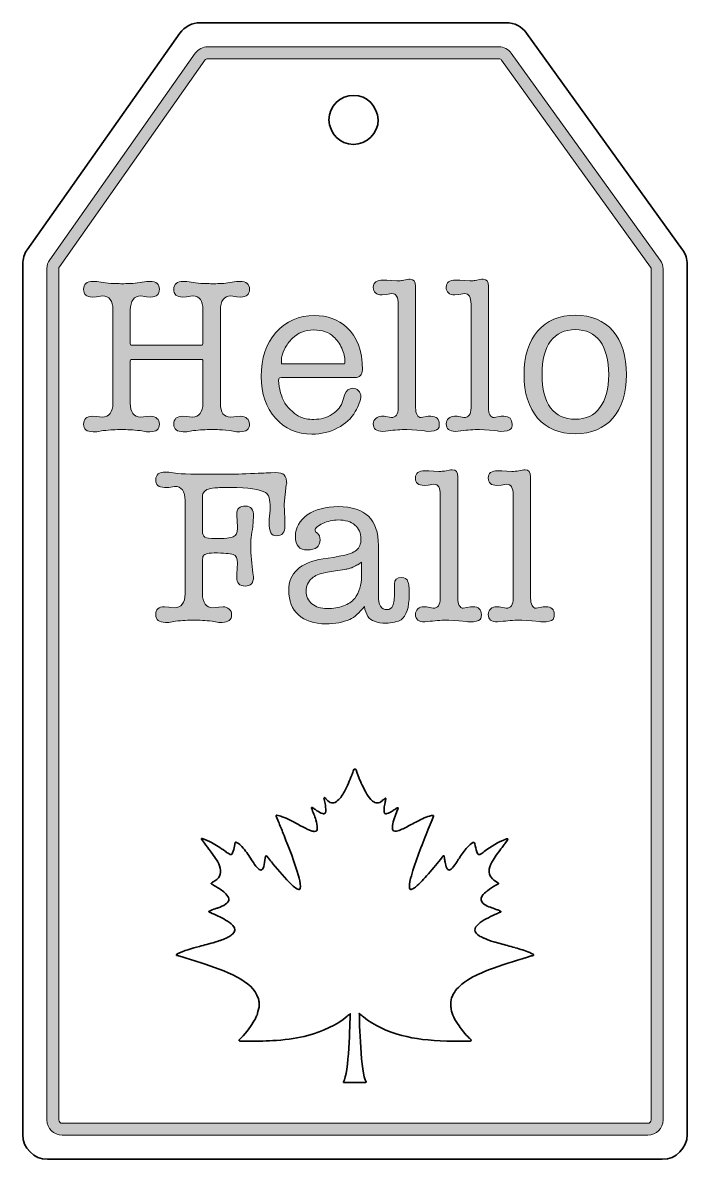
# Model space of a CAD drawing. Extents: x 88 to 862, y -1037 to 286.
import ezdxf

# ---------------------------------------------------------------- set-up
doc = ezdxf.new("R2010")
doc.units = 0
doc.header["$MEASUREMENT"] = 0
doc.layers.add('Layer 1', color=7, linetype='Continuous', lineweight=0)

# ---------------------------------------------------------------- blocks, each defined once
blk = doc.blocks.new('Block_3')
at = {"layer": 'Layer 1', "true_color": 0x000000, "transparency": 33554687}
h = blk.add_hatch(color=18, dxfattribs=at)
h.dxf.hatch_style = 2
edge = h.paths.add_edge_path()
edge.add_spline(control_points=[(546.9, -188.5), (546.9, -188.5), (535.4, -187.7), (535.4, -187.7), (528.4, -187.7), (521.2, -188.2), (513.6, -189.1), (513.6, -189.1), (507.3, -189.8), (507.3, -189.8), (500, -189.8), (496.4, -186.9), (496.4, -181), (496.4, -178.5), (497.3, -176.4), (499.2, -174.7), (501.1, -173), (503.4, -172.2), (506, -172.2), (506, -172.2), (509.1, -172.2), (509.1, -172.2), (509.1, -172.2), (517.1, -173.8), (517.1, -173.8), (522.6, -173.8), (525.4, -170), (525.4, -162.3), (525.4, -162.3), (525.4, -41.9), (525.4, -41.9), (525.4, -33.6), (522.9, -29.4), (518.1, -29.4), (518.1, -29.4), (511.2, -30.4), (511.2, -30.4), (511.2, -30.4), (506.5, -30.9), (506.5, -30.9), (499.8, -30.9), (496.4, -28), (496.4, -22.1), (496.4, -16.5), (500.1, -13.7), (507.6, -13.7), (507.6, -13.7), (512.1, -13.9), (512.1, -13.9), (512.1, -13.9), (523.8, -14.6), (523.8, -14.6), (526.8, -14.6), (528.9, -14.4), (530.1, -14.1), (530.1, -14.1), (537.6, -12.7), (537.6, -12.7), (537.6, -12.7), (539.3, -12.7), (539.3, -12.7), (543.5, -12.7), (545.6, -15.4), (545.6, -20.7), (545.6, -20.7), (545.6, -23.6), (545.6, -23.6), (545.6, -23.6), (545.6, -31.6), (545.6, -31.6), (545.6, -31.6), (545.6, -162.3), (545.6, -162.3), (545.6, -165.7), (546.2, -168.5), (547.3, -170.6), (548.5, -172.7), (550.1, -173.8), (552.1, -173.8), (552.1, -173.8), (560.4, -172.2), (560.4, -172.2), (560.4, -172.2), (563.4, -172.2), (563.4, -172.2), (569.9, -172.2), (573.2, -175.3), (573.2, -181.6), (573.2, -184.1), (572.7, -185.8), (571.7, -186.8), (570, -188.8), (565.9, -189.8), (559.5, -189.8), (557.9, -189.8), (556.7, -189.6), (555.9, -189.3), (555.9, -189.3), (546.9, -188.5), (546.9, -188.5)], knot_values=[0, 0, 0, 0, 1, 1, 1, 2, 2, 2, 3, 3, 3, 4, 4, 4, 5, 5, 5, 6, 6, 6, 7, 7, 7, 8, 8, 8, 9, 9, 9, 10, 10, 10, 11, 11, 11, 12, 12, 12, 13, 13, 13, 14, 14, 14, 15, 15, 15, 16, 16, 16, 17, 17, 17, 18, 18, 18, 19, 19, 19, 20, 20, 20, 21, 21, 21, 22, 22, 22, 23, 23, 23, 24, 24, 24, 25, 25, 25, 26, 26, 26, 27, 27, 27, 28, 28, 28, 29, 29, 29, 30, 30, 30, 31, 31, 31, 32, 32, 32, 33, 33, 33, 33], degree=3, periodic=0)
h = blk.add_hatch(color=18, dxfattribs=at)
h.dxf.hatch_style = 2
edge = h.paths.add_edge_path()
edge.add_spline(control_points=[(631.7, -188.5), (631.7, -188.5), (620.1, -187.7), (620.1, -187.7), (613.2, -187.7), (606, -188.2), (598.4, -189.1), (598.4, -189.1), (592, -189.8), (592, -189.8), (584.8, -189.8), (581.2, -186.9), (581.2, -181), (581.2, -178.5), (582.1, -176.4), (584, -174.7), (585.9, -173), (588.2, -172.2), (590.8, -172.2), (590.8, -172.2), (593.9, -172.2), (593.9, -172.2), (593.9, -172.2), (601.9, -173.8), (601.9, -173.8), (607.4, -173.8), (610.1, -170), (610.1, -162.3), (610.1, -162.3), (610.1, -41.9), (610.1, -41.9), (610.1, -33.6), (607.7, -29.4), (602.8, -29.4), (602.8, -29.4), (596, -30.4), (596, -30.4), (596, -30.4), (591.3, -30.9), (591.3, -30.9), (584.5, -30.9), (581.2, -28), (581.2, -22.1), (581.2, -16.5), (584.9, -13.7), (592.4, -13.7), (592.4, -13.7), (596.9, -13.9), (596.9, -13.9), (596.9, -13.9), (608.6, -14.6), (608.6, -14.6), (611.6, -14.6), (613.7, -14.4), (614.9, -14.1), (614.9, -14.1), (622.4, -12.7), (622.4, -12.7), (622.4, -12.7), (624.1, -12.7), (624.1, -12.7), (628.3, -12.7), (630.4, -15.4), (630.4, -20.7), (630.4, -20.7), (630.4, -23.6), (630.4, -23.6), (630.4, -23.6), (630.4, -31.6), (630.4, -31.6), (630.4, -31.6), (630.4, -162.3), (630.4, -162.3), (630.4, -165.7), (631, -168.5), (632.1, -170.6), (633.3, -172.7), (634.9, -173.8), (636.9, -173.8), (636.9, -173.8), (645.2, -172.2), (645.2, -172.2), (645.2, -172.2), (648.2, -172.2), (648.2, -172.2), (654.7, -172.2), (657.9, -175.3), (657.9, -181.6), (657.9, -184.1), (657.5, -185.8), (656.5, -186.8), (654.8, -188.8), (650.7, -189.8), (644.2, -189.8), (642.7, -189.8), (641.5, -189.6), (640.7, -189.3), (640.7, -189.3), (631.7, -188.5), (631.7, -188.5)], knot_values=[0, 0, 0, 0, 1, 1, 1, 2, 2, 2, 3, 3, 3, 4, 4, 4, 5, 5, 5, 6, 6, 6, 7, 7, 7, 8, 8, 8, 9, 9, 9, 10, 10, 10, 11, 11, 11, 12, 12, 12, 13, 13, 13, 14, 14, 14, 15, 15, 15, 16, 16, 16, 17, 17, 17, 18, 18, 18, 19, 19, 19, 20, 20, 20, 21, 21, 21, 22, 22, 22, 23, 23, 23, 24, 24, 24, 25, 25, 25, 26, 26, 26, 27, 27, 27, 28, 28, 28, 29, 29, 29, 30, 30, 30, 31, 31, 31, 32, 32, 32, 33, 33, 33, 33], degree=3, periodic=0)
h = blk.add_hatch(color=18, dxfattribs=at)
h.dxf.hatch_style = 2
edge = h.paths.add_edge_path()
edge.add_spline(control_points=[(213.6, -111.4), (213.6, -111.4), (213.6, -157.1), (213.6, -157.1), (213.6, -162.1), (214.6, -166.1), (216.7, -169), (218.9, -171.9), (221.8, -173.3), (225.6, -173.3), (225.6, -173.3), (232.4, -172.6), (232.4, -172.6), (232.4, -172.6), (237.6, -172.2), (237.6, -172.2), (240.4, -172.2), (242.8, -173), (244.6, -174.8), (246.5, -176.5), (247.5, -178.7), (247.5, -181.3), (247.5, -187.3), (243.8, -190.3), (236.4, -190.3), (236.4, -190.3), (232.4, -190.3), (232.4, -190.3), (232.4, -190.3), (224.9, -189), (224.9, -189), (216.7, -188.1), (209.6, -187.7), (203.4, -187.7), (197.3, -187.7), (190.2, -188.1), (182, -189), (182, -189), (174.5, -190.3), (174.5, -190.3), (174.5, -190.3), (170.5, -190.3), (170.5, -190.3), (162.9, -190.3), (159.2, -187.4), (159.2, -181.6), (159.2, -175.3), (162.5, -172.2), (169.3, -172.2), (169.3, -172.2), (174.2, -172.6), (174.2, -172.6), (174.2, -172.6), (181.1, -173.3), (181.1, -173.3), (184.8, -173.3), (187.8, -171.9), (190, -169.1), (192.2, -166.3), (193.3, -162.3), (193.3, -157.1), (193.3, -157.1), (193.3, -48.5), (193.3, -48.5), (193.3, -37.5), (189.2, -32), (181.1, -32), (181.1, -32), (174.2, -33), (174.2, -33), (174.2, -33), (169.3, -33.5), (169.3, -33.5), (162.5, -33.5), (159.2, -30.4), (159.2, -24.3), (159.2, -18.3), (162.9, -15.3), (170.5, -15.3), (170.5, -15.3), (174.5, -15.3), (174.5, -15.3), (174.5, -15.3), (182, -16.6), (182, -16.6), (185.5, -17.1), (189.7, -17.5), (194.8, -17.6), (199.9, -17.8), (202.8, -17.9), (203.4, -17.9), (206.7, -17.9), (210.2, -17.8), (213.9, -17.6), (217.6, -17.5), (221.2, -17.1), (224.9, -16.6), (224.9, -16.6), (232.4, -15.3), (232.4, -15.3), (232.4, -15.3), (236.4, -15.3), (236.4, -15.3), (243.8, -15.3), (247.5, -18.3), (247.5, -24.3), (247.5, -30.4), (244.2, -33.5), (237.6, -33.5), (237.6, -33.5), (232.4, -33), (232.4, -33), (232.4, -33), (225.8, -32), (225.8, -32), (222, -32), (219.1, -33.5), (216.9, -36.4), (214.7, -39.3), (213.6, -43.3), (213.6, -48.5), (213.6, -48.5), (213.6, -86), (213.6, -86), (213.6, -86), (213.6, -87.6), (213.6, -87.6), (213.6, -87.6), (214.3, -89.3), (214.3, -89.3), (214.3, -89.3), (218, -89.3), (218, -89.3), (218, -89.3), (224.9, -89.3), (224.9, -89.3), (224.9, -89.3), (287, -89.3), (287, -89.3), (287, -89.3), (293.9, -89.3), (293.9, -89.3), (293.9, -89.3), (297.4, -89.3), (297.4, -89.3), (297.4, -89.3), (298.1, -87.6), (298.1, -87.6), (298.1, -87.6), (298.1, -86), (298.1, -86), (298.1, -86), (298.1, -48.5), (298.1, -48.5), (298.1, -37.5), (294.1, -32), (286.1, -32), (286.1, -32), (279, -33), (279, -33), (279, -33), (274.3, -33.5), (274.3, -33.5), (267.6, -33.5), (264.2, -30.4), (264.2, -24.3), (264.2, -18.3), (267.9, -15.3), (275.2, -15.3), (275.2, -15.3), (279.2, -15.3), (279.2, -15.3), (279.2, -15.3), (287, -16.6), (287, -16.6), (290.3, -17.1), (294.4, -17.5), (299.5, -17.6), (304.6, -17.8), (307.5, -17.9), (308.1, -17.9), (308.1, -17.9), (310.7, -17.9), (310.7, -17.9), (313.8, -17.9), (317, -17.8), (320.2, -17.6), (323.4, -17.5), (326.5, -17.1), (329.5, -16.6), (329.5, -16.6), (337.2, -15.3), (337.2, -15.3), (337.2, -15.3), (341.2, -15.3), (341.2, -15.3), (348.6, -15.3), (352.3, -18.3), (352.3, -24.3), (352.3, -30.4), (348.9, -33.5), (342.1, -33.5), (342.1, -33.5), (337.4, -33), (337.4, -33), (337.4, -33), (330.6, -32), (330.6, -32), (326.8, -32), (323.8, -33.5), (321.7, -36.4), (319.5, -39.3), (318.4, -43.3), (318.4, -48.5), (318.4, -48.5), (318.4, -157.1), (318.4, -157.1), (318.4, -167.9), (322.4, -173.3), (330.4, -173.3), (330.4, -173.3), (337.4, -172.6), (337.4, -172.6), (337.4, -172.6), (342.1, -172.2), (342.1, -172.2), (345.1, -172.2), (347.6, -173), (349.4, -174.8), (351.3, -176.5), (352.3, -178.7), (352.3, -181.3), (352.3, -187.3), (348.6, -190.3), (341.2, -190.3), (341.2, -190.3), (337.2, -190.3), (337.2, -190.3), (337.2, -190.3), (329.5, -189), (329.5, -189), (322.8, -188.3), (317.9, -187.9), (315, -187.8), (312.1, -187.7), (309.8, -187.7), (308.1, -187.7), (301.8, -187.7), (294.8, -188.1), (287, -189), (287, -189), (279.2, -190.3), (279.2, -190.3), (279.2, -190.3), (275.2, -190.3), (275.2, -190.3), (267.9, -190.3), (264.2, -187.4), (264.2, -181.6), (264.2, -175.3), (267.6, -172.2), (274.3, -172.2), (274.3, -172.2), (279, -172.6), (279, -172.6), (279, -172.6), (285.9, -173.3), (285.9, -173.3), (289.6, -173.3), (292.6, -171.9), (294.8, -169.1), (297, -166.3), (298.1, -162.3), (298.1, -157.1), (298.1, -157.1), (298.1, -111.4), (298.1, -111.4), (298.1, -111.4), (298.1, -108.1), (298.1, -108.1), (298.1, -107.5), (298, -107), (297.9, -106.8), (297.7, -106.6), (297.6, -106.4), (297.4, -106.2), (297.4, -106.2), (294.6, -106.2), (294.6, -106.2), (294.6, -106.2), (287, -106.2), (287, -106.2), (287, -106.2), (224.9, -106.2), (224.9, -106.2), (224.9, -106.2), (216.9, -106.2), (216.9, -106.2), (216.9, -106.2), (214.3, -106.2), (214.3, -106.2), (214.3, -106.2), (213.6, -108.1), (213.6, -108.1), (213.6, -108.1), (213.6, -111.4), (213.6, -111.4)], knot_values=[0, 0, 0, 0, 1, 1, 1, 2, 2, 2, 3, 3, 3, 4, 4, 4, 5, 5, 5, 6, 6, 6, 7, 7, 7, 8, 8, 8, 9, 9, 9, 10, 10, 10, 11, 11, 11, 12, 12, 12, 13, 13, 13, 14, 14, 14, 15, 15, 15, 16, 16, 16, 17, 17, 17, 18, 18, 18, 19, 19, 19, 20, 20, 20, 21, 21, 21, 22, 22, 22, 23, 23, 23, 24, 24, 24, 25, 25, 25, 26, 26, 26, 27, 27, 27, 28, 28, 28, 29, 29, 29, 30, 30, 30, 31, 31, 31, 32, 32, 32, 33, 33, 33, 34, 34, 34, 35, 35, 35, 36, 36, 36, 37, 37, 37, 38, 38, 38, 39, 39, 39, 40, 40, 40, 41, 41, 41, 42, 42, 42, 43, 43, 43, 44, 44, 44, 45, 45, 45, 46, 46, 46, 47, 47, 47, 48, 48, 48, 49, 49, 49, 50, 50, 50, 51, 51, 51, 52, 52, 52, 53, 53, 53, 54, 54, 54, 55, 55, 55, 56, 56, 56, 57, 57, 57, 58, 58, 58, 59, 59, 59, 60, 60, 60, 61, 61, 61, 62, 62, 62, 63, 63, 63, 64, 64, 64, 65, 65, 65, 66, 66, 66, 67, 67, 67, 68, 68, 68, 69, 69, 69, 70, 70, 70, 71, 71, 71, 72, 72, 72, 73, 73, 73, 74, 74, 74, 75, 75, 75, 76, 76, 76, 77, 77, 77, 78, 78, 78, 79, 79, 79, 80, 80, 80, 81, 81, 81, 82, 82, 82, 83, 83, 83, 84, 84, 84, 85, 85, 85, 86, 86, 86, 87, 87, 87, 88, 88, 88, 89, 89, 89, 90, 90, 90, 91, 91, 91, 92, 92, 92, 93, 93, 93, 94, 94, 94, 95, 95, 95, 96, 96, 96, 97, 97, 97, 98, 98, 98, 99, 99, 99, 100, 100, 100, 101, 101, 101, 102, 102, 102, 102], degree=3, periodic=0)
h = blk.add_hatch(color=18, dxfattribs=at)
h.dxf.hatch_style = 2
edge = h.paths.add_edge_path()
edge.add_spline(control_points=[(389.5, -106.9), (389.5, -106.9), (389.5, -111.2), (389.5, -111.2), (389.5, -111.2), (391.8, -111.2), (391.8, -111.2), (391.8, -111.2), (459.4, -111.2), (459.4, -111.2), (459.4, -111.2), (462.7, -111.2), (462.7, -111.2), (463.2, -110.7), (463.4, -109.9), (463.4, -108.8), (463.4, -103.9), (462.2, -98.7), (459.7, -93), (457.1, -87.4), (454, -83), (450.2, -79.7), (444.6, -74.4), (436.9, -71.8), (427.2, -71.8), (416.8, -71.8), (408.5, -75.1), (402.2, -81.5), (398.4, -85.3), (395.4, -89.5), (393, -94.3), (390.7, -99.1), (389.5, -103.3), (389.5, -106.9)], knot_values=[0, 0, 0, 0, 1, 1, 1, 2, 2, 2, 3, 3, 3, 4, 4, 4, 5, 5, 5, 6, 6, 6, 7, 7, 7, 8, 8, 8, 9, 9, 9, 10, 10, 10, 11, 11, 11, 11], degree=3, periodic=0)
edge = h.paths.add_edge_path()
edge.add_spline(control_points=[(463.4, -146.7), (464.8, -142), (467.8, -139.7), (472.5, -139.7), (474.8, -139.7), (477, -140.6), (479, -142.5), (481, -144.4), (482, -146.6), (482, -149.1), (482, -150.8), (481.4, -153.4), (480, -156.9), (478.7, -160.3), (477.2, -163.6), (475.4, -166.7), (470.9, -174.8), (464, -181.1), (454.8, -185.9), (445.6, -190.7), (435.7, -193.1), (425, -193.1), (407.6, -193.1), (393.4, -186.9), (382.4, -174.5), (371.4, -162.1), (365.9, -145.9), (365.9, -125.8), (365.9, -104.9), (371.7, -87.9), (383.1, -74.7), (394.6, -61.5), (409.6, -54.9), (428.1, -54.9), (442.9, -54.9), (455.3, -59.5), (465.5, -68.8), (477.6, -79.3), (483.7, -95.7), (483.7, -118), (483.7, -124.1), (480.6, -127.2), (474.5, -127.2), (474.5, -127.2), (389.5, -127.2), (389.5, -127.2), (388.1, -127.2), (387.2, -127.4), (386.8, -127.8), (386.4, -128.2), (386.2, -129.1), (386.2, -130.7), (386.2, -135), (387, -139.7), (388.5, -145.1), (390.1, -150.4), (392, -154.8), (394.2, -158.3), (396.1, -160.8), (398.8, -163.6), (402.3, -166.7), (405.8, -169.9), (408.7, -171.9), (411.1, -172.9), (415, -174.9), (420.4, -175.9), (427.2, -175.9), (435.2, -175.9), (442.4, -173.9), (448.7, -169.8), (455, -165.7), (459.2, -160.4), (461.1, -153.8), (461.1, -153.8), (463.4, -146.7), (463.4, -146.7)], knot_values=[0, 0, 0, 0, 1, 1, 1, 2, 2, 2, 3, 3, 3, 4, 4, 4, 5, 5, 5, 6, 6, 6, 7, 7, 7, 8, 8, 8, 9, 9, 9, 10, 10, 10, 11, 11, 11, 12, 12, 12, 13, 13, 13, 14, 14, 14, 15, 15, 15, 16, 16, 16, 17, 17, 17, 18, 18, 18, 19, 19, 19, 20, 20, 20, 21, 21, 21, 22, 22, 22, 23, 23, 23, 24, 24, 24, 25, 25, 25, 25], degree=3, periodic=0)
h = blk.add_hatch(color=18, dxfattribs=at)
h.dxf.hatch_style = 2
edge = h.paths.add_edge_path()
edge.add_spline(control_points=[(731.4, -71.4), (718.9, -71.4), (709.3, -75.8), (702.7, -84.8), (696.1, -93.7), (692.8, -106.7), (692.8, -123.8), (692.8, -140.5), (696.1, -153.4), (702.7, -162.3), (709.3, -171.2), (718.9, -175.7), (731.4, -175.7), (743.8, -175.7), (753.4, -171.2), (760.1, -162.2), (766.9, -153.2), (770.3, -140.4), (770.3, -123.8), (770.3, -106.8), (766.9, -93.9), (760.3, -84.9), (753.6, -75.9), (744, -71.4), (731.4, -71.4)], knot_values=[0, 0, 0, 0, 1, 1, 1, 2, 2, 2, 3, 3, 3, 4, 4, 4, 5, 5, 5, 6, 6, 6, 7, 7, 7, 8, 8, 8, 8], degree=3, periodic=0)
edge = h.paths.add_edge_path()
edge.add_spline(control_points=[(671.8, -123.8), (671.8, -102.1), (677.1, -85.2), (687.6, -73), (698.1, -60.8), (712.7, -54.6), (731.4, -54.6), (750.1, -54.6), (764.7, -60.7), (775.2, -72.9), (785.7, -85), (791, -102), (791, -123.8), (791, -145.2), (785.7, -162.1), (775.2, -174.3), (764.7, -186.5), (750.1, -192.6), (731.4, -192.6), (712.7, -192.6), (698.1, -186.5), (687.6, -174.3), (677.1, -162.1), (671.8, -145.2), (671.8, -123.8)], knot_values=[0, 0, 0, 0, 1, 1, 1, 2, 2, 2, 3, 3, 3, 4, 4, 4, 5, 5, 5, 6, 6, 6, 7, 7, 7, 8, 8, 8, 8], degree=3, periodic=0)
at = {"layer": 'Layer 1'}
for points, knots in [([(546.9, -188.5), (546.9, -188.5), (535.4, -187.7), (535.4, -187.7), (528.4, -187.7), (521.2, -188.2), (513.6, -189.1), (513.6, -189.1), (507.3, -189.8), (507.3, -189.8), (500, -189.8), (496.4, -186.9), (496.4, -181), (496.4, -178.5), (497.3, -176.4), (499.2, -174.7), (501.1, -173), (503.4, -172.2), (506, -172.2), (506, -172.2), (509.1, -172.2), (509.1, -172.2), (509.1, -172.2), (517.1, -173.8), (517.1, -173.8), (522.6, -173.8), (525.4, -170), (525.4, -162.3), (525.4, -162.3), (525.4, -41.9), (525.4, -41.9), (525.4, -33.6), (522.9, -29.4), (518.1, -29.4), (518.1, -29.4), (511.2, -30.4), (511.2, -30.4), (511.2, -30.4), (506.5, -30.9), (506.5, -30.9), (499.8, -30.9), (496.4, -28), (496.4, -22.1), (496.4, -16.5), (500.1, -13.7), (507.6, -13.7), (507.6, -13.7), (512.1, -13.9), (512.1, -13.9), (512.1, -13.9), (523.8, -14.6), (523.8, -14.6), (526.8, -14.6), (528.9, -14.4), (530.1, -14.1), (530.1, -14.1), (537.6, -12.7), (537.6, -12.7), (537.6, -12.7), (539.3, -12.7), (539.3, -12.7), (543.5, -12.7), (545.6, -15.4), (545.6, -20.7), (545.6, -20.7), (545.6, -23.6), (545.6, -23.6), (545.6, -23.6), (545.6, -31.6), (545.6, -31.6), (545.6, -31.6), (545.6, -162.3), (545.6, -162.3), (545.6, -165.7), (546.2, -168.5), (547.3, -170.6), (548.5, -172.7), (550.1, -173.8), (552.1, -173.8), (552.1, -173.8), (560.4, -172.2), (560.4, -172.2), (560.4, -172.2), (563.4, -172.2), (563.4, -172.2), (569.9, -172.2), (573.2, -175.3), (573.2, -181.6), (573.2, -184.1), (572.7, -185.8), (571.7, -186.8), (570, -188.8), (565.9, -189.8), (559.5, -189.8), (557.9, -189.8), (556.7, -189.6), (555.9, -189.3), (555.9, -189.3), (546.9, -188.5), (546.9, -188.5)], [0, 0, 0, 0, 1, 1, 1, 2, 2, 2, 3, 3, 3, 4, 4, 4, 5, 5, 5, 6, 6, 6, 7, 7, 7, 8, 8, 8, 9, 9, 9, 10, 10, 10, 11, 11, 11, 12, 12, 12, 13, 13, 13, 14, 14, 14, 15, 15, 15, 16, 16, 16, 17, 17, 17, 18, 18, 18, 19, 19, 19, 20, 20, 20, 21, 21, 21, 22, 22, 22, 23, 23, 23, 24, 24, 24, 25, 25, 25, 26, 26, 26, 27, 27, 27, 28, 28, 28, 29, 29, 29, 30, 30, 30, 31, 31, 31, 32, 32, 32, 33, 33, 33, 33]), ([(631.7, -188.5), (631.7, -188.5), (620.1, -187.7), (620.1, -187.7), (613.2, -187.7), (606, -188.2), (598.4, -189.1), (598.4, -189.1), (592, -189.8), (592, -189.8), (584.8, -189.8), (581.2, -186.9), (581.2, -181), (581.2, -178.5), (582.1, -176.4), (584, -174.7), (585.9, -173), (588.2, -172.2), (590.8, -172.2), (590.8, -172.2), (593.9, -172.2), (593.9, -172.2), (593.9, -172.2), (601.9, -173.8), (601.9, -173.8), (607.4, -173.8), (610.1, -170), (610.1, -162.3), (610.1, -162.3), (610.1, -41.9), (610.1, -41.9), (610.1, -33.6), (607.7, -29.4), (602.8, -29.4), (602.8, -29.4), (596, -30.4), (596, -30.4), (596, -30.4), (591.3, -30.9), (591.3, -30.9), (584.5, -30.9), (581.2, -28), (581.2, -22.1), (581.2, -16.5), (584.9, -13.7), (592.4, -13.7), (592.4, -13.7), (596.9, -13.9), (596.9, -13.9), (596.9, -13.9), (608.6, -14.6), (608.6, -14.6), (611.6, -14.6), (613.7, -14.4), (614.9, -14.1), (614.9, -14.1), (622.4, -12.7), (622.4, -12.7), (622.4, -12.7), (624.1, -12.7), (624.1, -12.7), (628.3, -12.7), (630.4, -15.4), (630.4, -20.7), (630.4, -20.7), (630.4, -23.6), (630.4, -23.6), (630.4, -23.6), (630.4, -31.6), (630.4, -31.6), (630.4, -31.6), (630.4, -162.3), (630.4, -162.3), (630.4, -165.7), (631, -168.5), (632.1, -170.6), (633.3, -172.7), (634.9, -173.8), (636.9, -173.8), (636.9, -173.8), (645.2, -172.2), (645.2, -172.2), (645.2, -172.2), (648.2, -172.2), (648.2, -172.2), (654.7, -172.2), (657.9, -175.3), (657.9, -181.6), (657.9, -184.1), (657.5, -185.8), (656.5, -186.8), (654.8, -188.8), (650.7, -189.8), (644.2, -189.8), (642.7, -189.8), (641.5, -189.6), (640.7, -189.3), (640.7, -189.3), (631.7, -188.5), (631.7, -188.5)], [0, 0, 0, 0, 1, 1, 1, 2, 2, 2, 3, 3, 3, 4, 4, 4, 5, 5, 5, 6, 6, 6, 7, 7, 7, 8, 8, 8, 9, 9, 9, 10, 10, 10, 11, 11, 11, 12, 12, 12, 13, 13, 13, 14, 14, 14, 15, 15, 15, 16, 16, 16, 17, 17, 17, 18, 18, 18, 19, 19, 19, 20, 20, 20, 21, 21, 21, 22, 22, 22, 23, 23, 23, 24, 24, 24, 25, 25, 25, 26, 26, 26, 27, 27, 27, 28, 28, 28, 29, 29, 29, 30, 30, 30, 31, 31, 31, 32, 32, 32, 33, 33, 33, 33]), ([(213.6, -111.4), (213.6, -111.4), (213.6, -157.1), (213.6, -157.1), (213.6, -162.1), (214.6, -166.1), (216.7, -169), (218.9, -171.9), (221.8, -173.3), (225.6, -173.3), (225.6, -173.3), (232.4, -172.6), (232.4, -172.6), (232.4, -172.6), (237.6, -172.2), (237.6, -172.2), (240.4, -172.2), (242.8, -173), (244.6, -174.8), (246.5, -176.5), (247.5, -178.7), (247.5, -181.3), (247.5, -187.3), (243.8, -190.3), (236.4, -190.3), (236.4, -190.3), (232.4, -190.3), (232.4, -190.3), (232.4, -190.3), (224.9, -189), (224.9, -189), (216.7, -188.1), (209.6, -187.7), (203.4, -187.7), (197.3, -187.7), (190.2, -188.1), (182, -189), (182, -189), (174.5, -190.3), (174.5, -190.3), (174.5, -190.3), (170.5, -190.3), (170.5, -190.3), (162.9, -190.3), (159.2, -187.4), (159.2, -181.6), (159.2, -175.3), (162.5, -172.2), (169.3, -172.2), (169.3, -172.2), (174.2, -172.6), (174.2, -172.6), (174.2, -172.6), (181.1, -173.3), (181.1, -173.3), (184.8, -173.3), (187.8, -171.9), (190, -169.1), (192.2, -166.3), (193.3, -162.3), (193.3, -157.1), (193.3, -157.1), (193.3, -48.5), (193.3, -48.5), (193.3, -37.5), (189.2, -32), (181.1, -32), (181.1, -32), (174.2, -33), (174.2, -33), (174.2, -33), (169.3, -33.5), (169.3, -33.5), (162.5, -33.5), (159.2, -30.4), (159.2, -24.3), (159.2, -18.3), (162.9, -15.3), (170.5, -15.3), (170.5, -15.3), (174.5, -15.3), (174.5, -15.3), (174.5, -15.3), (182, -16.6), (182, -16.6), (185.5, -17.1), (189.7, -17.5), (194.8, -17.6), (199.9, -17.8), (202.8, -17.9), (203.4, -17.9), (206.7, -17.9), (210.2, -17.8), (213.9, -17.6), (217.6, -17.5), (221.2, -17.1), (224.9, -16.6), (224.9, -16.6), (232.4, -15.3), (232.4, -15.3), (232.4, -15.3), (236.4, -15.3), (236.4, -15.3), (243.8, -15.3), (247.5, -18.3), (247.5, -24.3), (247.5, -30.4), (244.2, -33.5), (237.6, -33.5), (237.6, -33.5), (232.4, -33), (232.4, -33), (232.4, -33), (225.8, -32), (225.8, -32), (222, -32), (219.1, -33.5), (216.9, -36.4), (214.7, -39.3), (213.6, -43.3), (213.6, -48.5), (213.6, -48.5), (213.6, -86), (213.6, -86), (213.6, -86), (213.6, -87.6), (213.6, -87.6), (213.6, -87.6), (214.3, -89.3), (214.3, -89.3), (214.3, -89.3), (218, -89.3), (218, -89.3), (218, -89.3), (224.9, -89.3), (224.9, -89.3), (224.9, -89.3), (287, -89.3), (287, -89.3), (287, -89.3), (293.9, -89.3), (293.9, -89.3), (293.9, -89.3), (297.4, -89.3), (297.4, -89.3), (297.4, -89.3), (298.1, -87.6), (298.1, -87.6), (298.1, -87.6), (298.1, -86), (298.1, -86), (298.1, -86), (298.1, -48.5), (298.1, -48.5), (298.1, -37.5), (294.1, -32), (286.1, -32), (286.1, -32), (279, -33), (279, -33), (279, -33), (274.3, -33.5), (274.3, -33.5), (267.6, -33.5), (264.2, -30.4), (264.2, -24.3), (264.2, -18.3), (267.9, -15.3), (275.2, -15.3), (275.2, -15.3), (279.2, -15.3), (279.2, -15.3), (279.2, -15.3), (287, -16.6), (287, -16.6), (290.3, -17.1), (294.4, -17.5), (299.5, -17.6), (304.6, -17.8), (307.5, -17.9), (308.1, -17.9), (308.1, -17.9), (310.7, -17.9), (310.7, -17.9), (313.8, -17.9), (317, -17.8), (320.2, -17.6), (323.4, -17.5), (326.5, -17.1), (329.5, -16.6), (329.5, -16.6), (337.2, -15.3), (337.2, -15.3), (337.2, -15.3), (341.2, -15.3), (341.2, -15.3), (348.6, -15.3), (352.3, -18.3), (352.3, -24.3), (352.3, -30.4), (348.9, -33.5), (342.1, -33.5), (342.1, -33.5), (337.4, -33), (337.4, -33), (337.4, -33), (330.6, -32), (330.6, -32), (326.8, -32), (323.8, -33.5), (321.7, -36.4), (319.5, -39.3), (318.4, -43.3), (318.4, -48.5), (318.4, -48.5), (318.4, -157.1), (318.4, -157.1), (318.4, -167.9), (322.4, -173.3), (330.4, -173.3), (330.4, -173.3), (337.4, -172.6), (337.4, -172.6), (337.4, -172.6), (342.1, -172.2), (342.1, -172.2), (345.1, -172.2), (347.6, -173), (349.4, -174.8), (351.3, -176.5), (352.3, -178.7), (352.3, -181.3), (352.3, -187.3), (348.6, -190.3), (341.2, -190.3), (341.2, -190.3), (337.2, -190.3), (337.2, -190.3), (337.2, -190.3), (329.5, -189), (329.5, -189), (322.8, -188.3), (317.9, -187.9), (315, -187.8), (312.1, -187.7), (309.8, -187.7), (308.1, -187.7), (301.8, -187.7), (294.8, -188.1), (287, -189), (287, -189), (279.2, -190.3), (279.2, -190.3), (279.2, -190.3), (275.2, -190.3), (275.2, -190.3), (267.9, -190.3), (264.2, -187.4), (264.2, -181.6), (264.2, -175.3), (267.6, -172.2), (274.3, -172.2), (274.3, -172.2), (279, -172.6), (279, -172.6), (279, -172.6), (285.9, -173.3), (285.9, -173.3), (289.6, -173.3), (292.6, -171.9), (294.8, -169.1), (297, -166.3), (298.1, -162.3), (298.1, -157.1), (298.1, -157.1), (298.1, -111.4), (298.1, -111.4), (298.1, -111.4), (298.1, -108.1), (298.1, -108.1), (298.1, -107.5), (298, -107), (297.9, -106.8), (297.7, -106.6), (297.6, -106.4), (297.4, -106.2), (297.4, -106.2), (294.6, -106.2), (294.6, -106.2), (294.6, -106.2), (287, -106.2), (287, -106.2), (287, -106.2), (224.9, -106.2), (224.9, -106.2), (224.9, -106.2), (216.9, -106.2), (216.9, -106.2), (216.9, -106.2), (214.3, -106.2), (214.3, -106.2), (214.3, -106.2), (213.6, -108.1), (213.6, -108.1), (213.6, -108.1), (213.6, -111.4), (213.6, -111.4)], [0, 0, 0, 0, 1, 1, 1, 2, 2, 2, 3, 3, 3, 4, 4, 4, 5, 5, 5, 6, 6, 6, 7, 7, 7, 8, 8, 8, 9, 9, 9, 10, 10, 10, 11, 11, 11, 12, 12, 12, 13, 13, 13, 14, 14, 14, 15, 15, 15, 16, 16, 16, 17, 17, 17, 18, 18, 18, 19, 19, 19, 20, 20, 20, 21, 21, 21, 22, 22, 22, 23, 23, 23, 24, 24, 24, 25, 25, 25, 26, 26, 26, 27, 27, 27, 28, 28, 28, 29, 29, 29, 30, 30, 30, 31, 31, 31, 32, 32, 32, 33, 33, 33, 34, 34, 34, 35, 35, 35, 36, 36, 36, 37, 37, 37, 38, 38, 38, 39, 39, 39, 40, 40, 40, 41, 41, 41, 42, 42, 42, 43, 43, 43, 44, 44, 44, 45, 45, 45, 46, 46, 46, 47, 47, 47, 48, 48, 48, 49, 49, 49, 50, 50, 50, 51, 51, 51, 52, 52, 52, 53, 53, 53, 54, 54, 54, 55, 55, 55, 56, 56, 56, 57, 57, 57, 58, 58, 58, 59, 59, 59, 60, 60, 60, 61, 61, 61, 62, 62, 62, 63, 63, 63, 64, 64, 64, 65, 65, 65, 66, 66, 66, 67, 67, 67, 68, 68, 68, 69, 69, 69, 70, 70, 70, 71, 71, 71, 72, 72, 72, 73, 73, 73, 74, 74, 74, 75, 75, 75, 76, 76, 76, 77, 77, 77, 78, 78, 78, 79, 79, 79, 80, 80, 80, 81, 81, 81, 82, 82, 82, 83, 83, 83, 84, 84, 84, 85, 85, 85, 86, 86, 86, 87, 87, 87, 88, 88, 88, 89, 89, 89, 90, 90, 90, 91, 91, 91, 92, 92, 92, 93, 93, 93, 94, 94, 94, 95, 95, 95, 96, 96, 96, 97, 97, 97, 98, 98, 98, 99, 99, 99, 100, 100, 100, 101, 101, 101, 102, 102, 102, 102]), ([(463.4, -146.7), (464.8, -142), (467.8, -139.7), (472.5, -139.7), (474.8, -139.7), (477, -140.6), (479, -142.5), (481, -144.4), (482, -146.6), (482, -149.1), (482, -150.8), (481.4, -153.4), (480, -156.9), (478.7, -160.3), (477.2, -163.6), (475.4, -166.7), (470.9, -174.8), (464, -181.1), (454.8, -185.9), (445.6, -190.7), (435.7, -193.1), (425, -193.1), (407.6, -193.1), (393.4, -186.9), (382.4, -174.5), (371.4, -162.1), (365.9, -145.9), (365.9, -125.8), (365.9, -104.9), (371.7, -87.9), (383.1, -74.7), (394.6, -61.5), (409.6, -54.9), (428.1, -54.9), (442.9, -54.9), (455.3, -59.5), (465.5, -68.8), (477.6, -79.3), (483.7, -95.7), (483.7, -118), (483.7, -124.1), (480.6, -127.2), (474.5, -127.2), (474.5, -127.2), (389.5, -127.2), (389.5, -127.2), (388.1, -127.2), (387.2, -127.4), (386.8, -127.8), (386.4, -128.2), (386.2, -129.1), (386.2, -130.7), (386.2, -135), (387, -139.7), (388.5, -145.1), (390.1, -150.4), (392, -154.8), (394.2, -158.3), (396.1, -160.8), (398.8, -163.6), (402.3, -166.7), (405.8, -169.9), (408.7, -171.9), (411.1, -172.9), (415, -174.9), (420.4, -175.9), (427.2, -175.9), (435.2, -175.9), (442.4, -173.9), (448.7, -169.8), (455, -165.7), (459.2, -160.4), (461.1, -153.8), (461.1, -153.8), (463.4, -146.7), (463.4, -146.7)], [0, 0, 0, 0, 1, 1, 1, 2, 2, 2, 3, 3, 3, 4, 4, 4, 5, 5, 5, 6, 6, 6, 7, 7, 7, 8, 8, 8, 9, 9, 9, 10, 10, 10, 11, 11, 11, 12, 12, 12, 13, 13, 13, 14, 14, 14, 15, 15, 15, 16, 16, 16, 17, 17, 17, 18, 18, 18, 19, 19, 19, 20, 20, 20, 21, 21, 21, 22, 22, 22, 23, 23, 23, 24, 24, 24, 25, 25, 25, 25]), ([(671.8, -123.8), (671.8, -102.1), (677.1, -85.2), (687.6, -73), (698.1, -60.8), (712.7, -54.6), (731.4, -54.6), (750.1, -54.6), (764.7, -60.7), (775.2, -72.9), (785.7, -85), (791, -102), (791, -123.8), (791, -145.2), (785.7, -162.1), (775.2, -174.3), (764.7, -186.5), (750.1, -192.6), (731.4, -192.6), (712.7, -192.6), (698.1, -186.5), (687.6, -174.3), (677.1, -162.1), (671.8, -145.2), (671.8, -123.8)], [0, 0, 0, 0, 1, 1, 1, 2, 2, 2, 3, 3, 3, 4, 4, 4, 5, 5, 5, 6, 6, 6, 7, 7, 7, 8, 8, 8, 8]), ([(389.5, -106.9), (389.5, -106.9), (389.5, -111.2), (389.5, -111.2), (389.5, -111.2), (391.8, -111.2), (391.8, -111.2), (391.8, -111.2), (459.4, -111.2), (459.4, -111.2), (459.4, -111.2), (462.7, -111.2), (462.7, -111.2), (463.2, -110.7), (463.4, -109.9), (463.4, -108.8), (463.4, -103.9), (462.2, -98.7), (459.7, -93), (457.1, -87.4), (454, -83), (450.2, -79.7), (444.6, -74.4), (436.9, -71.8), (427.2, -71.8), (416.8, -71.8), (408.5, -75.1), (402.2, -81.5), (398.4, -85.3), (395.4, -89.5), (393, -94.3), (390.7, -99.1), (389.5, -103.3), (389.5, -106.9)], [0, 0, 0, 0, 1, 1, 1, 2, 2, 2, 3, 3, 3, 4, 4, 4, 5, 5, 5, 6, 6, 6, 7, 7, 7, 8, 8, 8, 9, 9, 9, 10, 10, 10, 11, 11, 11, 11]), ([(731.4, -71.4), (718.9, -71.4), (709.3, -75.8), (702.7, -84.8), (696.1, -93.7), (692.8, -106.7), (692.8, -123.8), (692.8, -140.5), (696.1, -153.4), (702.7, -162.3), (709.3, -171.2), (718.9, -175.7), (731.4, -175.7), (743.8, -175.7), (753.4, -171.2), (760.1, -162.2), (766.9, -153.2), (770.3, -140.4), (770.3, -123.8), (770.3, -106.8), (766.9, -93.9), (760.3, -84.9), (753.6, -75.9), (744, -71.4), (731.4, -71.4)], [0, 0, 0, 0, 1, 1, 1, 2, 2, 2, 3, 3, 3, 4, 4, 4, 5, 5, 5, 6, 6, 6, 7, 7, 7, 8, 8, 8, 8])]:
    blk.add_open_spline(points, degree=3, knots=knots, dxfattribs=at)
blk = doc.blocks.new('Block_4')
at = {"layer": 'Layer 1', "true_color": 0x000000, "transparency": 33554687}
h = blk.add_hatch(color=18, dxfattribs=at)
h.dxf.hatch_style = 2
edge = h.paths.add_edge_path()
edge.add_spline(control_points=[(297.6, -270.7), (297.6, -270.7), (297.6, -305.8), (297.6, -305.8), (297.6, -309.5), (298.5, -312), (300.3, -313.1), (302.1, -314.2), (306.3, -314.7), (312.7, -314.7), (317.7, -314.7), (322.1, -314.6), (325.8, -314.2), (329.5, -313.9), (331.9, -313.4), (333.2, -312.6), (336.6, -311.2), (338.4, -308), (338.4, -302.9), (338.4, -302.9), (338.4, -300.8), (338.4, -300.8), (338.4, -300.8), (337.4, -287.6), (337.4, -287.6), (337.4, -287.6), (337.4, -286.4), (337.4, -286.4), (337.4, -280), (340.8, -276.8), (347.7, -276.8), (353.9, -276.8), (357, -280.7), (357, -288.6), (357, -288.6), (356.3, -301), (356.3, -301), (354.5, -309.8), (353.7, -317.3), (353.7, -323.4), (353.7, -328.3), (354, -333.5), (354.6, -339.1), (355.2, -344.7), (355.8, -349.8), (356.3, -354.5), (356.3, -354.5), (357, -359.2), (357, -359.2), (357, -366.4), (353.7, -370), (347.2, -370), (340.7, -370), (337.4, -366.5), (337.4, -359.5), (337.4, -359.5), (337.4, -355.9), (337.4, -355.9), (337.4, -355.9), (338.4, -343.2), (338.4, -343.2), (338.4, -337.7), (336.6, -334.4), (333.2, -333.2), (329.7, -332), (322.3, -331.4), (311.1, -331.4), (306.5, -331.4), (303.3, -331.9), (301.4, -332.8), (299.7, -333.5), (298.6, -334.4), (298.2, -335.7), (297.8, -336.9), (297.6, -339.8), (297.6, -344.4), (297.6, -344.4), (297.6, -379), (297.6, -379), (297.6, -384), (298.7, -388), (300.8, -390.9), (302.9, -393.8), (305.9, -395.2), (309.6, -395.2), (309.6, -395.2), (316.5, -394.5), (316.5, -394.5), (316.5, -394.5), (321.7, -394.1), (321.7, -394.1), (324.5, -394.1), (326.8, -394.9), (328.7, -396.7), (330.6, -398.4), (331.5, -400.6), (331.5, -403.3), (331.5, -409.2), (327.9, -412.2), (320.5, -412.2), (320.5, -412.2), (316.5, -412.2), (316.5, -412.2), (316.5, -412.2), (308.9, -410.9), (308.9, -410.9), (300.8, -410), (293.6, -409.6), (287.5, -409.6), (281.4, -409.6), (274.2, -410), (266.1, -410.9), (266.1, -410.9), (258.5, -412.2), (258.5, -412.2), (258.5, -412.2), (254.5, -412.2), (254.5, -412.2), (247, -412.2), (243.2, -409.3), (243.2, -403.5), (243.2, -397.2), (246.6, -394.1), (253.4, -394.1), (253.4, -394.1), (258.3, -394.5), (258.3, -394.5), (258.3, -394.5), (265.1, -395.2), (265.1, -395.2), (268.9, -395.2), (271.9, -393.8), (274.1, -391), (276.3, -388.2), (277.4, -384.2), (277.4, -379), (277.4, -379), (277.4, -270.4), (277.4, -270.4), (277.4, -259.4), (273.3, -253.9), (265.1, -253.9), (265.1, -253.9), (258.3, -255.1), (258.3, -255.1), (258.3, -255.1), (253.4, -255.1), (253.4, -255.1), (246.6, -255.1), (243.2, -252.1), (243.2, -246.1), (243.2, -240.2), (247, -237.2), (254.5, -237.2), (254.5, -237.2), (258.5, -237.2), (258.5, -237.2), (258.5, -237.2), (266.1, -238.5), (266.1, -238.5), (272.4, -239.4), (289.9, -239.8), (318.6, -239.8), (328.8, -239.8), (340.4, -239.5), (353.4, -239), (366.5, -238.4), (374.4, -238.2), (377.2, -238.2), (377.2, -238.2), (382.6, -237.9), (382.6, -237.9), (387.5, -237.9), (390.8, -238.7), (392.5, -240.3), (393.5, -241.4), (394.2, -242.8), (394.8, -244.6), (395.3, -246.5), (395.6, -248.3), (395.6, -250.2), (395.4, -251.3), (395.3, -251.9), (395.1, -252.1), (395.1, -252.1), (392.8, -274.7), (392.8, -274.7), (392.8, -274.7), (393.5, -291.6), (393.5, -291.6), (393.5, -291.6), (393.5, -296.1), (393.5, -296.1), (393.5, -296.1), (393.5, -299.6), (393.5, -299.6), (393.5, -307.5), (390.3, -311.4), (384.1, -311.4), (380.8, -311.4), (378.5, -310.2), (377.2, -307.8), (375.8, -305.3), (375.1, -301.2), (375.1, -295.4), (375.1, -295.4), (375.3, -292.1), (375.3, -292.1), (375.3, -292.1), (376.3, -281.7), (376.3, -281.7), (376.3, -281.7), (376.3, -279.1), (376.3, -279.1), (376.3, -269.1), (374.6, -263.1), (371.1, -261.2), (364.5, -257.2), (350.9, -255.1), (330.4, -255.1), (322, -255.1), (315.9, -255.3), (312, -255.6), (308.1, -255.9), (305, -256.6), (302.8, -257.7), (301.4, -258.3), (300.3, -259.2), (299.5, -260.3), (298.3, -262), (297.6, -263.4), (297.6, -264.3), (297.6, -264.3), (297.6, -270.7), (297.6, -270.7)], knot_values=[0, 0, 0, 0, 1, 1, 1, 2, 2, 2, 3, 3, 3, 4, 4, 4, 5, 5, 5, 6, 6, 6, 7, 7, 7, 8, 8, 8, 9, 9, 9, 10, 10, 10, 11, 11, 11, 12, 12, 12, 13, 13, 13, 14, 14, 14, 15, 15, 15, 16, 16, 16, 17, 17, 17, 18, 18, 18, 19, 19, 19, 20, 20, 20, 21, 21, 21, 22, 22, 22, 23, 23, 23, 24, 24, 24, 25, 25, 25, 26, 26, 26, 27, 27, 27, 28, 28, 28, 29, 29, 29, 30, 30, 30, 31, 31, 31, 32, 32, 32, 33, 33, 33, 34, 34, 34, 35, 35, 35, 36, 36, 36, 37, 37, 37, 38, 38, 38, 39, 39, 39, 40, 40, 40, 41, 41, 41, 42, 42, 42, 43, 43, 43, 44, 44, 44, 45, 45, 45, 46, 46, 46, 47, 47, 47, 48, 48, 48, 49, 49, 49, 50, 50, 50, 51, 51, 51, 52, 52, 52, 53, 53, 53, 54, 54, 54, 55, 55, 55, 56, 56, 56, 57, 57, 57, 58, 58, 58, 59, 59, 59, 60, 60, 60, 61, 61, 61, 62, 62, 62, 63, 63, 63, 64, 64, 64, 65, 65, 65, 66, 66, 66, 67, 67, 67, 68, 68, 68, 69, 69, 69, 70, 70, 70, 71, 71, 71, 72, 72, 72, 73, 73, 73, 74, 74, 74, 75, 75, 75, 76, 76, 76, 77, 77, 77, 78, 78, 78, 78], degree=3, periodic=0)
h = blk.add_hatch(color=18, dxfattribs=at)
h.dxf.hatch_style = 2
edge = h.paths.add_edge_path()
edge.add_spline(control_points=[(595.9, -410.4), (595.9, -410.4), (584.3, -409.6), (584.3, -409.6), (577.4, -409.6), (570.2, -410.1), (562.6, -411), (562.6, -411), (556.2, -411.7), (556.2, -411.7), (549, -411.7), (545.4, -408.8), (545.4, -402.9), (545.4, -400.4), (546.3, -398.3), (548.2, -396.6), (550.1, -394.9), (552.4, -394.1), (555, -394.1), (555, -394.1), (558.1, -394.1), (558.1, -394.1), (558.1, -394.1), (566.1, -395.7), (566.1, -395.7), (571.6, -395.7), (574.3, -391.9), (574.3, -384.2), (574.3, -384.2), (574.3, -263.8), (574.3, -263.8), (574.3, -255.5), (571.9, -251.4), (567, -251.4), (567, -251.4), (560.2, -252.3), (560.2, -252.3), (560.2, -252.3), (555.5, -252.8), (555.5, -252.8), (548.7, -252.8), (545.4, -249.9), (545.4, -244.1), (545.4, -238.4), (549.1, -235.6), (556.6, -235.6), (556.6, -235.6), (561.1, -235.8), (561.1, -235.8), (561.1, -235.8), (572.8, -236.5), (572.8, -236.5), (575.8, -236.5), (577.9, -236.3), (579.1, -236), (579.1, -236), (586.6, -234.6), (586.6, -234.6), (586.6, -234.6), (588.3, -234.6), (588.3, -234.6), (592.5, -234.6), (594.6, -237.3), (594.6, -242.6), (594.6, -242.6), (594.6, -245.5), (594.6, -245.5), (594.6, -245.5), (594.6, -253.5), (594.6, -253.5), (594.6, -253.5), (594.6, -384.2), (594.6, -384.2), (594.6, -387.6), (595.2, -390.4), (596.3, -392.5), (597.5, -394.7), (599.1, -395.7), (601.1, -395.7), (601.1, -395.7), (609.4, -394.1), (609.4, -394.1), (609.4, -394.1), (612.4, -394.1), (612.4, -394.1), (618.9, -394.1), (622.1, -397.2), (622.1, -403.5), (622.1, -406), (621.7, -407.7), (620.7, -408.7), (619, -410.7), (614.9, -411.7), (608.4, -411.7), (606.9, -411.7), (605.7, -411.6), (604.9, -411.2), (604.9, -411.2), (595.9, -410.4), (595.9, -410.4)], knot_values=[0, 0, 0, 0, 1, 1, 1, 2, 2, 2, 3, 3, 3, 4, 4, 4, 5, 5, 5, 6, 6, 6, 7, 7, 7, 8, 8, 8, 9, 9, 9, 10, 10, 10, 11, 11, 11, 12, 12, 12, 13, 13, 13, 14, 14, 14, 15, 15, 15, 16, 16, 16, 17, 17, 17, 18, 18, 18, 19, 19, 19, 20, 20, 20, 21, 21, 21, 22, 22, 22, 23, 23, 23, 24, 24, 24, 25, 25, 25, 26, 26, 26, 27, 27, 27, 28, 28, 28, 29, 29, 29, 30, 30, 30, 31, 31, 31, 32, 32, 32, 33, 33, 33, 33], degree=3, periodic=0)
h = blk.add_hatch(color=18, dxfattribs=at)
h.dxf.hatch_style = 2
edge = h.paths.add_edge_path()
edge.add_spline(control_points=[(680.7, -410.4), (680.7, -410.4), (669.1, -409.6), (669.1, -409.6), (662.2, -409.6), (655, -410.1), (647.4, -411), (647.4, -411), (641, -411.7), (641, -411.7), (633.8, -411.7), (630.1, -408.8), (630.1, -402.9), (630.1, -400.4), (631.1, -398.3), (633, -396.6), (634.9, -394.9), (637.1, -394.1), (639.8, -394.1), (639.8, -394.1), (642.9, -394.1), (642.9, -394.1), (642.9, -394.1), (650.9, -395.7), (650.9, -395.7), (656.4, -395.7), (659.1, -391.9), (659.1, -384.2), (659.1, -384.2), (659.1, -263.8), (659.1, -263.8), (659.1, -255.5), (656.7, -251.4), (651.8, -251.4), (651.8, -251.4), (645, -252.3), (645, -252.3), (645, -252.3), (640.3, -252.8), (640.3, -252.8), (633.5, -252.8), (630.1, -249.9), (630.1, -244.1), (630.1, -238.4), (633.9, -235.6), (641.4, -235.6), (641.4, -235.6), (645.9, -235.8), (645.9, -235.8), (645.9, -235.8), (657.6, -236.5), (657.6, -236.5), (660.5, -236.5), (662.6, -236.3), (663.9, -236), (663.9, -236), (671.4, -234.6), (671.4, -234.6), (671.4, -234.6), (673, -234.6), (673, -234.6), (677.3, -234.6), (679.4, -237.3), (679.4, -242.6), (679.4, -242.6), (679.4, -245.5), (679.4, -245.5), (679.4, -245.5), (679.4, -253.5), (679.4, -253.5), (679.4, -253.5), (679.4, -384.2), (679.4, -384.2), (679.4, -387.6), (679.9, -390.4), (681.1, -392.5), (682.3, -394.7), (683.8, -395.7), (685.9, -395.7), (685.9, -395.7), (694.2, -394.1), (694.2, -394.1), (694.2, -394.1), (697.2, -394.1), (697.2, -394.1), (703.7, -394.1), (706.9, -397.2), (706.9, -403.5), (706.9, -406), (706.4, -407.7), (705.5, -408.7), (703.8, -410.7), (699.7, -411.7), (693.2, -411.7), (691.6, -411.7), (690.5, -411.6), (689.7, -411.2), (689.7, -411.2), (680.7, -410.4), (680.7, -410.4)], knot_values=[0, 0, 0, 0, 1, 1, 1, 2, 2, 2, 3, 3, 3, 4, 4, 4, 5, 5, 5, 6, 6, 6, 7, 7, 7, 8, 8, 8, 9, 9, 9, 10, 10, 10, 11, 11, 11, 12, 12, 12, 13, 13, 13, 14, 14, 14, 15, 15, 15, 16, 16, 16, 17, 17, 17, 18, 18, 18, 19, 19, 19, 20, 20, 20, 21, 21, 21, 22, 22, 22, 23, 23, 23, 24, 24, 24, 25, 25, 25, 26, 26, 26, 27, 27, 27, 28, 28, 28, 29, 29, 29, 30, 30, 30, 31, 31, 31, 32, 32, 32, 33, 33, 33, 33], degree=3, periodic=0)
h = blk.add_hatch(color=18, dxfattribs=at)
h.dxf.hatch_style = 2
edge = h.paths.add_edge_path()
edge.add_spline(control_points=[(482.7, -358.8), (482.7, -358.8), (482.7, -342.3), (482.7, -342.3), (480.7, -343.7), (478.8, -344.9), (476.9, -345.8), (475.1, -346.8), (473.2, -347.7), (471.2, -348.6), (470, -349), (468.9, -349.3), (467.6, -349.7), (466.3, -350.1), (464.8, -350.4), (463.1, -350.5), (463.1, -350.5), (452.2, -352.4), (452.2, -352.4), (452.2, -352.4), (440.9, -354.3), (440.9, -354.3), (433.5, -355.7), (428.2, -357.9), (425.1, -360.7), (420.5, -364.8), (418.2, -369.9), (418.2, -375.8), (418.2, -382), (420.5, -386.9), (424.9, -390.6), (429.4, -394.3), (435.4, -396.2), (442.8, -396.2), (449.7, -396.2), (456, -395.2), (461.7, -393.1), (467.4, -391.1), (471.7, -388.1), (474.7, -384.4), (480.1, -377.1), (482.7, -368.6), (482.7, -358.8)], knot_values=[0, 0, 0, 0, 1, 1, 1, 2, 2, 2, 3, 3, 3, 4, 4, 4, 5, 5, 5, 6, 6, 6, 7, 7, 7, 8, 8, 8, 9, 9, 9, 10, 10, 10, 11, 11, 11, 12, 12, 12, 13, 13, 13, 14, 14, 14, 14], degree=3, periodic=0)
edge = h.paths.add_edge_path()
edge.add_spline(control_points=[(449.5, -336.5), (449.5, -336.5), (458.7, -334.9), (458.7, -334.9), (467.3, -333.3), (473.4, -331.1), (476.8, -328.3), (480.3, -325.5), (482, -321), (482, -314.9), (482, -308.2), (479.7, -302.8), (475, -298.9), (470.3, -295), (463.8, -293), (455.7, -293), (449.2, -293), (443.2, -294.4), (437.8, -297), (431.6, -299.7), (428.6, -302.4), (428.6, -305.2), (429, -306.1), (429.4, -306.8), (429.5, -307.1), (429.5, -307.1), (431.4, -308.5), (431.4, -308.5), (433.4, -309.9), (434.5, -312.5), (434.5, -316.2), (434.5, -324), (429.4, -327.9), (419.4, -327.9), (410.3, -327.9), (405.7, -322.7), (405.7, -312.2), (405.7, -301.9), (410.4, -293.5), (419.6, -287.1), (428.9, -280.7), (440.9, -277.5), (455.7, -277.5), (471.5, -277.5), (483.2, -281.2), (490.9, -288.7), (498.5, -296.1), (502.3, -307.5), (502.3, -322.9), (502.3, -322.9), (502.3, -381.2), (502.3, -381.2), (502.3, -392), (505.7, -397.4), (512.4, -397.4), (515.5, -397.4), (517.8, -395.8), (519.1, -392.7), (520.5, -389.5), (521.1, -384.4), (521.1, -377.3), (521.1, -377.3), (521.1, -372.9), (521.1, -372.9), (521.1, -372.9), (521.1, -367.5), (521.1, -367.5), (521.1, -362.4), (523.8, -359.9), (529, -359.9), (533, -359.9), (535.6, -361.6), (536.7, -364.9), (537.3, -366.1), (537.7, -367.9), (537.8, -370), (538, -372.2), (538.1, -375.6), (538.1, -380.2), (538.1, -395.1), (534.9, -404.7), (528.7, -409.1), (527.1, -410.2), (524.6, -411.2), (521.1, -412), (517.7, -412.8), (514.4, -413.1), (511.5, -413.1), (506.1, -413.1), (501.6, -412.4), (497.8, -411), (491.5, -409.1), (487.6, -403.3), (486, -393.6), (480.1, -401.3), (474.4, -406.3), (469.1, -408.7), (461.1, -412.1), (451.8, -413.9), (441.3, -413.9), (427.6, -413.9), (417, -410.4), (409.4, -403.6), (401.8, -396.8), (398, -387.2), (398, -374.8), (398, -354.9), (411.3, -342.7), (438, -338.2), (438, -338.2), (449.5, -336.5), (449.5, -336.5)], knot_values=[0, 0, 0, 0, 1, 1, 1, 2, 2, 2, 3, 3, 3, 4, 4, 4, 5, 5, 5, 6, 6, 6, 7, 7, 7, 8, 8, 8, 9, 9, 9, 10, 10, 10, 11, 11, 11, 12, 12, 12, 13, 13, 13, 14, 14, 14, 15, 15, 15, 16, 16, 16, 17, 17, 17, 18, 18, 18, 19, 19, 19, 20, 20, 20, 21, 21, 21, 22, 22, 22, 23, 23, 23, 24, 24, 24, 25, 25, 25, 26, 26, 26, 27, 27, 27, 28, 28, 28, 29, 29, 29, 30, 30, 30, 31, 31, 31, 32, 32, 32, 33, 33, 33, 34, 34, 34, 35, 35, 35, 36, 36, 36, 37, 37, 37, 37], degree=3, periodic=0)
at = {"layer": 'Layer 1'}
for points, knots in [([(297.6, -270.7), (297.6, -270.7), (297.6, -305.8), (297.6, -305.8), (297.6, -309.5), (298.5, -312), (300.3, -313.1), (302.1, -314.2), (306.3, -314.7), (312.7, -314.7), (317.7, -314.7), (322.1, -314.6), (325.8, -314.2), (329.5, -313.9), (331.9, -313.4), (333.2, -312.6), (336.6, -311.2), (338.4, -308), (338.4, -302.9), (338.4, -302.9), (338.4, -300.8), (338.4, -300.8), (338.4, -300.8), (337.4, -287.6), (337.4, -287.6), (337.4, -287.6), (337.4, -286.4), (337.4, -286.4), (337.4, -280), (340.8, -276.8), (347.7, -276.8), (353.9, -276.8), (357, -280.7), (357, -288.6), (357, -288.6), (356.3, -301), (356.3, -301), (354.5, -309.8), (353.7, -317.3), (353.7, -323.4), (353.7, -328.3), (354, -333.5), (354.6, -339.1), (355.2, -344.7), (355.8, -349.8), (356.3, -354.5), (356.3, -354.5), (357, -359.2), (357, -359.2), (357, -366.4), (353.7, -370), (347.2, -370), (340.7, -370), (337.4, -366.5), (337.4, -359.5), (337.4, -359.5), (337.4, -355.9), (337.4, -355.9), (337.4, -355.9), (338.4, -343.2), (338.4, -343.2), (338.4, -337.7), (336.6, -334.4), (333.2, -333.2), (329.7, -332), (322.3, -331.4), (311.1, -331.4), (306.5, -331.4), (303.3, -331.9), (301.4, -332.8), (299.7, -333.5), (298.6, -334.4), (298.2, -335.7), (297.8, -336.9), (297.6, -339.8), (297.6, -344.4), (297.6, -344.4), (297.6, -379), (297.6, -379), (297.6, -384), (298.7, -388), (300.8, -390.9), (302.9, -393.8), (305.9, -395.2), (309.6, -395.2), (309.6, -395.2), (316.5, -394.5), (316.5, -394.5), (316.5, -394.5), (321.7, -394.1), (321.7, -394.1), (324.5, -394.1), (326.8, -394.9), (328.7, -396.7), (330.6, -398.4), (331.5, -400.6), (331.5, -403.3), (331.5, -409.2), (327.9, -412.2), (320.5, -412.2), (320.5, -412.2), (316.5, -412.2), (316.5, -412.2), (316.5, -412.2), (308.9, -410.9), (308.9, -410.9), (300.8, -410), (293.6, -409.6), (287.5, -409.6), (281.4, -409.6), (274.2, -410), (266.1, -410.9), (266.1, -410.9), (258.5, -412.2), (258.5, -412.2), (258.5, -412.2), (254.5, -412.2), (254.5, -412.2), (247, -412.2), (243.2, -409.3), (243.2, -403.5), (243.2, -397.2), (246.6, -394.1), (253.4, -394.1), (253.4, -394.1), (258.3, -394.5), (258.3, -394.5), (258.3, -394.5), (265.1, -395.2), (265.1, -395.2), (268.9, -395.2), (271.9, -393.8), (274.1, -391), (276.3, -388.2), (277.4, -384.2), (277.4, -379), (277.4, -379), (277.4, -270.4), (277.4, -270.4), (277.4, -259.4), (273.3, -253.9), (265.1, -253.9), (265.1, -253.9), (258.3, -255.1), (258.3, -255.1), (258.3, -255.1), (253.4, -255.1), (253.4, -255.1), (246.6, -255.1), (243.2, -252.1), (243.2, -246.1), (243.2, -240.2), (247, -237.2), (254.5, -237.2), (254.5, -237.2), (258.5, -237.2), (258.5, -237.2), (258.5, -237.2), (266.1, -238.5), (266.1, -238.5), (272.4, -239.4), (289.9, -239.8), (318.6, -239.8), (328.8, -239.8), (340.4, -239.5), (353.4, -239), (366.5, -238.4), (374.4, -238.2), (377.2, -238.2), (377.2, -238.2), (382.6, -237.9), (382.6, -237.9), (387.5, -237.9), (390.8, -238.7), (392.5, -240.3), (393.5, -241.4), (394.2, -242.8), (394.8, -244.6), (395.3, -246.5), (395.6, -248.3), (395.6, -250.2), (395.4, -251.3), (395.3, -251.9), (395.1, -252.1), (395.1, -252.1), (392.8, -274.7), (392.8, -274.7), (392.8, -274.7), (393.5, -291.6), (393.5, -291.6), (393.5, -291.6), (393.5, -296.1), (393.5, -296.1), (393.5, -296.1), (393.5, -299.6), (393.5, -299.6), (393.5, -307.5), (390.3, -311.4), (384.1, -311.4), (380.8, -311.4), (378.5, -310.2), (377.2, -307.8), (375.8, -305.3), (375.1, -301.2), (375.1, -295.4), (375.1, -295.4), (375.3, -292.1), (375.3, -292.1), (375.3, -292.1), (376.3, -281.7), (376.3, -281.7), (376.3, -281.7), (376.3, -279.1), (376.3, -279.1), (376.3, -269.1), (374.6, -263.1), (371.1, -261.2), (364.5, -257.2), (350.9, -255.1), (330.4, -255.1), (322, -255.1), (315.9, -255.3), (312, -255.6), (308.1, -255.9), (305, -256.6), (302.8, -257.7), (301.4, -258.3), (300.3, -259.2), (299.5, -260.3), (298.3, -262), (297.6, -263.4), (297.6, -264.3), (297.6, -264.3), (297.6, -270.7), (297.6, -270.7)], [0, 0, 0, 0, 1, 1, 1, 2, 2, 2, 3, 3, 3, 4, 4, 4, 5, 5, 5, 6, 6, 6, 7, 7, 7, 8, 8, 8, 9, 9, 9, 10, 10, 10, 11, 11, 11, 12, 12, 12, 13, 13, 13, 14, 14, 14, 15, 15, 15, 16, 16, 16, 17, 17, 17, 18, 18, 18, 19, 19, 19, 20, 20, 20, 21, 21, 21, 22, 22, 22, 23, 23, 23, 24, 24, 24, 25, 25, 25, 26, 26, 26, 27, 27, 27, 28, 28, 28, 29, 29, 29, 30, 30, 30, 31, 31, 31, 32, 32, 32, 33, 33, 33, 34, 34, 34, 35, 35, 35, 36, 36, 36, 37, 37, 37, 38, 38, 38, 39, 39, 39, 40, 40, 40, 41, 41, 41, 42, 42, 42, 43, 43, 43, 44, 44, 44, 45, 45, 45, 46, 46, 46, 47, 47, 47, 48, 48, 48, 49, 49, 49, 50, 50, 50, 51, 51, 51, 52, 52, 52, 53, 53, 53, 54, 54, 54, 55, 55, 55, 56, 56, 56, 57, 57, 57, 58, 58, 58, 59, 59, 59, 60, 60, 60, 61, 61, 61, 62, 62, 62, 63, 63, 63, 64, 64, 64, 65, 65, 65, 66, 66, 66, 67, 67, 67, 68, 68, 68, 69, 69, 69, 70, 70, 70, 71, 71, 71, 72, 72, 72, 73, 73, 73, 74, 74, 74, 75, 75, 75, 76, 76, 76, 77, 77, 77, 78, 78, 78, 78]), ([(595.9, -410.4), (595.9, -410.4), (584.3, -409.6), (584.3, -409.6), (577.4, -409.6), (570.2, -410.1), (562.6, -411), (562.6, -411), (556.2, -411.7), (556.2, -411.7), (549, -411.7), (545.4, -408.8), (545.4, -402.9), (545.4, -400.4), (546.3, -398.3), (548.2, -396.6), (550.1, -394.9), (552.4, -394.1), (555, -394.1), (555, -394.1), (558.1, -394.1), (558.1, -394.1), (558.1, -394.1), (566.1, -395.7), (566.1, -395.7), (571.6, -395.7), (574.3, -391.9), (574.3, -384.2), (574.3, -384.2), (574.3, -263.8), (574.3, -263.8), (574.3, -255.5), (571.9, -251.4), (567, -251.4), (567, -251.4), (560.2, -252.3), (560.2, -252.3), (560.2, -252.3), (555.5, -252.8), (555.5, -252.8), (548.7, -252.8), (545.4, -249.9), (545.4, -244.1), (545.4, -238.4), (549.1, -235.6), (556.6, -235.6), (556.6, -235.6), (561.1, -235.8), (561.1, -235.8), (561.1, -235.8), (572.8, -236.5), (572.8, -236.5), (575.8, -236.5), (577.9, -236.3), (579.1, -236), (579.1, -236), (586.6, -234.6), (586.6, -234.6), (586.6, -234.6), (588.3, -234.6), (588.3, -234.6), (592.5, -234.6), (594.6, -237.3), (594.6, -242.6), (594.6, -242.6), (594.6, -245.5), (594.6, -245.5), (594.6, -245.5), (594.6, -253.5), (594.6, -253.5), (594.6, -253.5), (594.6, -384.2), (594.6, -384.2), (594.6, -387.6), (595.2, -390.4), (596.3, -392.5), (597.5, -394.7), (599.1, -395.7), (601.1, -395.7), (601.1, -395.7), (609.4, -394.1), (609.4, -394.1), (609.4, -394.1), (612.4, -394.1), (612.4, -394.1), (618.9, -394.1), (622.1, -397.2), (622.1, -403.5), (622.1, -406), (621.7, -407.7), (620.7, -408.7), (619, -410.7), (614.9, -411.7), (608.4, -411.7), (606.9, -411.7), (605.7, -411.6), (604.9, -411.2), (604.9, -411.2), (595.9, -410.4), (595.9, -410.4)], [0, 0, 0, 0, 1, 1, 1, 2, 2, 2, 3, 3, 3, 4, 4, 4, 5, 5, 5, 6, 6, 6, 7, 7, 7, 8, 8, 8, 9, 9, 9, 10, 10, 10, 11, 11, 11, 12, 12, 12, 13, 13, 13, 14, 14, 14, 15, 15, 15, 16, 16, 16, 17, 17, 17, 18, 18, 18, 19, 19, 19, 20, 20, 20, 21, 21, 21, 22, 22, 22, 23, 23, 23, 24, 24, 24, 25, 25, 25, 26, 26, 26, 27, 27, 27, 28, 28, 28, 29, 29, 29, 30, 30, 30, 31, 31, 31, 32, 32, 32, 33, 33, 33, 33]), ([(680.7, -410.4), (680.7, -410.4), (669.1, -409.6), (669.1, -409.6), (662.2, -409.6), (655, -410.1), (647.4, -411), (647.4, -411), (641, -411.7), (641, -411.7), (633.8, -411.7), (630.1, -408.8), (630.1, -402.9), (630.1, -400.4), (631.1, -398.3), (633, -396.6), (634.9, -394.9), (637.1, -394.1), (639.8, -394.1), (639.8, -394.1), (642.9, -394.1), (642.9, -394.1), (642.9, -394.1), (650.9, -395.7), (650.9, -395.7), (656.4, -395.7), (659.1, -391.9), (659.1, -384.2), (659.1, -384.2), (659.1, -263.8), (659.1, -263.8), (659.1, -255.5), (656.7, -251.4), (651.8, -251.4), (651.8, -251.4), (645, -252.3), (645, -252.3), (645, -252.3), (640.3, -252.8), (640.3, -252.8), (633.5, -252.8), (630.1, -249.9), (630.1, -244.1), (630.1, -238.4), (633.9, -235.6), (641.4, -235.6), (641.4, -235.6), (645.9, -235.8), (645.9, -235.8), (645.9, -235.8), (657.6, -236.5), (657.6, -236.5), (660.5, -236.5), (662.6, -236.3), (663.9, -236), (663.9, -236), (671.4, -234.6), (671.4, -234.6), (671.4, -234.6), (673, -234.6), (673, -234.6), (677.3, -234.6), (679.4, -237.3), (679.4, -242.6), (679.4, -242.6), (679.4, -245.5), (679.4, -245.5), (679.4, -245.5), (679.4, -253.5), (679.4, -253.5), (679.4, -253.5), (679.4, -384.2), (679.4, -384.2), (679.4, -387.6), (679.9, -390.4), (681.1, -392.5), (682.3, -394.7), (683.8, -395.7), (685.9, -395.7), (685.9, -395.7), (694.2, -394.1), (694.2, -394.1), (694.2, -394.1), (697.2, -394.1), (697.2, -394.1), (703.7, -394.1), (706.9, -397.2), (706.9, -403.5), (706.9, -406), (706.4, -407.7), (705.5, -408.7), (703.8, -410.7), (699.7, -411.7), (693.2, -411.7), (691.6, -411.7), (690.5, -411.6), (689.7, -411.2), (689.7, -411.2), (680.7, -410.4), (680.7, -410.4)], [0, 0, 0, 0, 1, 1, 1, 2, 2, 2, 3, 3, 3, 4, 4, 4, 5, 5, 5, 6, 6, 6, 7, 7, 7, 8, 8, 8, 9, 9, 9, 10, 10, 10, 11, 11, 11, 12, 12, 12, 13, 13, 13, 14, 14, 14, 15, 15, 15, 16, 16, 16, 17, 17, 17, 18, 18, 18, 19, 19, 19, 20, 20, 20, 21, 21, 21, 22, 22, 22, 23, 23, 23, 24, 24, 24, 25, 25, 25, 26, 26, 26, 27, 27, 27, 28, 28, 28, 29, 29, 29, 30, 30, 30, 31, 31, 31, 32, 32, 32, 33, 33, 33, 33]), ([(449.5, -336.5), (449.5, -336.5), (458.7, -334.9), (458.7, -334.9), (467.3, -333.3), (473.4, -331.1), (476.8, -328.3), (480.3, -325.5), (482, -321), (482, -314.9), (482, -308.2), (479.7, -302.8), (475, -298.9), (470.3, -295), (463.8, -293), (455.7, -293), (449.2, -293), (443.2, -294.4), (437.8, -297), (431.6, -299.7), (428.6, -302.4), (428.6, -305.2), (429, -306.1), (429.4, -306.8), (429.5, -307.1), (429.5, -307.1), (431.4, -308.5), (431.4, -308.5), (433.4, -309.9), (434.5, -312.5), (434.5, -316.2), (434.5, -324), (429.4, -327.9), (419.4, -327.9), (410.3, -327.9), (405.7, -322.7), (405.7, -312.2), (405.7, -301.9), (410.4, -293.5), (419.6, -287.1), (428.9, -280.7), (440.9, -277.5), (455.7, -277.5), (471.5, -277.5), (483.2, -281.2), (490.9, -288.7), (498.5, -296.1), (502.3, -307.5), (502.3, -322.9), (502.3, -322.9), (502.3, -381.2), (502.3, -381.2), (502.3, -392), (505.7, -397.4), (512.4, -397.4), (515.5, -397.4), (517.8, -395.8), (519.1, -392.7), (520.5, -389.5), (521.1, -384.4), (521.1, -377.3), (521.1, -377.3), (521.1, -372.9), (521.1, -372.9), (521.1, -372.9), (521.1, -367.5), (521.1, -367.5), (521.1, -362.4), (523.8, -359.9), (529, -359.9), (533, -359.9), (535.6, -361.6), (536.7, -364.9), (537.3, -366.1), (537.7, -367.9), (537.8, -370), (538, -372.2), (538.1, -375.6), (538.1, -380.2), (538.1, -395.1), (534.9, -404.7), (528.7, -409.1), (527.1, -410.2), (524.6, -411.2), (521.1, -412), (517.7, -412.8), (514.4, -413.1), (511.5, -413.1), (506.1, -413.1), (501.6, -412.4), (497.8, -411), (491.5, -409.1), (487.6, -403.3), (486, -393.6), (480.1, -401.3), (474.4, -406.3), (469.1, -408.7), (461.1, -412.1), (451.8, -413.9), (441.3, -413.9), (427.6, -413.9), (417, -410.4), (409.4, -403.6), (401.8, -396.8), (398, -387.2), (398, -374.8), (398, -354.9), (411.3, -342.7), (438, -338.2), (438, -338.2), (449.5, -336.5), (449.5, -336.5)], [0, 0, 0, 0, 1, 1, 1, 2, 2, 2, 3, 3, 3, 4, 4, 4, 5, 5, 5, 6, 6, 6, 7, 7, 7, 8, 8, 8, 9, 9, 9, 10, 10, 10, 11, 11, 11, 12, 12, 12, 13, 13, 13, 14, 14, 14, 15, 15, 15, 16, 16, 16, 17, 17, 17, 18, 18, 18, 19, 19, 19, 20, 20, 20, 21, 21, 21, 22, 22, 22, 23, 23, 23, 24, 24, 24, 25, 25, 25, 26, 26, 26, 27, 27, 27, 28, 28, 28, 29, 29, 29, 30, 30, 30, 31, 31, 31, 32, 32, 32, 33, 33, 33, 34, 34, 34, 35, 35, 35, 36, 36, 36, 37, 37, 37, 37]), ([(482.7, -358.8), (482.7, -358.8), (482.7, -342.3), (482.7, -342.3), (480.7, -343.7), (478.8, -344.9), (476.9, -345.8), (475.1, -346.8), (473.2, -347.7), (471.2, -348.6), (470, -349), (468.9, -349.3), (467.6, -349.7), (466.3, -350.1), (464.8, -350.4), (463.1, -350.5), (463.1, -350.5), (452.2, -352.4), (452.2, -352.4), (452.2, -352.4), (440.9, -354.3), (440.9, -354.3), (433.5, -355.7), (428.2, -357.9), (425.1, -360.7), (420.5, -364.8), (418.2, -369.9), (418.2, -375.8), (418.2, -382), (420.5, -386.9), (424.9, -390.6), (429.4, -394.3), (435.4, -396.2), (442.8, -396.2), (449.7, -396.2), (456, -395.2), (461.7, -393.1), (467.4, -391.1), (471.7, -388.1), (474.7, -384.4), (480.1, -377.1), (482.7, -368.6), (482.7, -358.8)], [0, 0, 0, 0, 1, 1, 1, 2, 2, 2, 3, 3, 3, 4, 4, 4, 5, 5, 5, 6, 6, 6, 7, 7, 7, 8, 8, 8, 9, 9, 9, 10, 10, 10, 11, 11, 11, 12, 12, 12, 13, 13, 13, 14, 14, 14, 14])]:
    blk.add_open_spline(points, degree=3, knots=knots, dxfattribs=at)
blk = doc.blocks.new('Block_2')
at = {"layer": 'Layer 1'}
for name in ['Block_3', 'Block_4']:
    blk.add_blockref(name, (0, 0), dxfattribs=at)
blk = doc.blocks.new('Block_1')
at = {"layer": 'Layer 1', "true_color": 0x000000, "transparency": 33554687}
h = blk.add_hatch(color=18, dxfattribs=at)
h.dxf.hatch_style = 2
edge = h.paths.add_edge_path()
edge.add_spline(control_points=[(303.7, 244.1), (302.4, 244.1), (301.2, 243.4), (300.5, 242.4), (300.5, 242.4), (131.1, 1.9), (131.1, 1.9), (130.6, 1.3), (130.4, 0.5), (130.4, -0.3), (130.4, -0.3), (130.4, -991.6), (130.4, -991.6), (130.4, -993.7), (132.1, -995.5), (134.3, -995.5), (134.3, -995.5), (815.9, -995.5), (815.9, -995.5), (818, -995.5), (819.8, -993.7), (819.8, -991.6), (819.8, -991.6), (819.8, -0.8), (819.8, -0.8), (819.8, 0), (819.5, 0.8), (819.1, 1.5), (819.1, 1.5), (645.7, 242.4), (645.7, 242.4), (645, 243.4), (643.8, 244.1), (642.6, 244.1), (642.6, 244.1), (303.7, 244.1), (303.7, 244.1)], knot_values=[0, 0, 0, 0, 1, 1, 1, 2, 2, 2, 3, 3, 3, 4, 4, 4, 5, 5, 5, 6, 6, 6, 7, 7, 7, 8, 8, 8, 9, 9, 9, 10, 10, 10, 11, 11, 11, 12, 12, 12, 12], degree=3, periodic=0)
edge = h.paths.add_edge_path()
edge.add_spline(control_points=[(134.3, -1009.3), (124.5, -1009.3), (116.5, -1001.3), (116.5, -991.6), (116.5, -991.6), (116.5, -0.3), (116.5, -0.3), (116.5, 3.4), (117.7, 6.9), (119.8, 9.9), (119.8, 9.9), (289.2, 250.4), (289.2, 250.4), (292.5, 255.1), (297.9, 257.9), (303.7, 257.9), (303.7, 257.9), (642.6, 257.9), (642.6, 257.9), (648.3, 257.9), (653.6, 255.1), (656.9, 250.5), (656.9, 250.5), (830.3, 9.5), (830.3, 9.5), (832.5, 6.5), (833.6, 2.9), (833.6, -0.8), (833.6, -0.8), (833.6, -991.6), (833.6, -991.6), (833.6, -1001.3), (825.7, -1009.3), (815.9, -1009.3), (815.9, -1009.3), (134.3, -1009.3), (134.3, -1009.3)], knot_values=[0, 0, 0, 0, 1, 1, 1, 2, 2, 2, 3, 3, 3, 4, 4, 4, 5, 5, 5, 6, 6, 6, 7, 7, 7, 8, 8, 8, 9, 9, 9, 10, 10, 10, 11, 11, 11, 12, 12, 12, 12], degree=3, periodic=0)
at = {"layer": 'Layer 1'}
for points in [[(134.3, -1009.3), (124.5, -1009.3), (116.5, -1001.3), (116.5, -991.6), (116.5, -991.6), (116.5, -0.3), (116.5, -0.3), (116.5, 3.4), (117.7, 6.9), (119.8, 9.9), (119.8, 9.9), (289.2, 250.4), (289.2, 250.4), (292.5, 255.1), (297.9, 257.9), (303.7, 257.9), (303.7, 257.9), (642.6, 257.9), (642.6, 257.9), (648.3, 257.9), (653.6, 255.1), (656.9, 250.5), (656.9, 250.5), (830.3, 9.5), (830.3, 9.5), (832.5, 6.5), (833.6, 2.9), (833.6, -0.8), (833.6, -0.8), (833.6, -991.6), (833.6, -991.6), (833.6, -1001.3), (825.7, -1009.3), (815.9, -1009.3), (815.9, -1009.3), (134.3, -1009.3), (134.3, -1009.3)], [(303.7, 244.1), (302.4, 244.1), (301.2, 243.4), (300.5, 242.4), (300.5, 242.4), (131.1, 1.9), (131.1, 1.9), (130.6, 1.3), (130.4, 0.5), (130.4, -0.3), (130.4, -0.3), (130.4, -991.6), (130.4, -991.6), (130.4, -993.7), (132.1, -995.5), (134.3, -995.5), (134.3, -995.5), (815.9, -995.5), (815.9, -995.5), (818, -995.5), (819.8, -993.7), (819.8, -991.6), (819.8, -991.6), (819.8, -0.8), (819.8, -0.8), (819.8, 0), (819.5, 0.8), (819.1, 1.5), (819.1, 1.5), (645.7, 242.4), (645.7, 242.4), (645, 243.4), (643.8, 244.1), (642.6, 244.1), (642.6, 244.1), (303.7, 244.1), (303.7, 244.1)]]:
    blk.add_open_spline(points, degree=3, knots=[0, 0, 0, 0, 1, 1, 1, 2, 2, 2, 3, 3, 3, 4, 4, 4, 5, 5, 5, 6, 6, 6, 7, 7, 7, 8, 8, 8, 9, 9, 9, 10, 10, 10, 11, 11, 11, 12, 12, 12, 12], dxfattribs=at)
blk.add_blockref('Block_2', (0, 0), dxfattribs=at)
blk = doc.blocks.new('Block_0')
at = {"layer": 'Layer 1', "color": 1, "lineweight": 35, "true_color": 0xff0000}
for points, knots in [([(856.3, 21.5), (856.3, 21.5), (674.7, 273.9), (674.7, 273.9), (669.3, 281.5), (660.5, 286), (651.2, 286), (651.2, 286), (294.9, 286), (294.9, 286), (285.5, 286), (276.7, 281.4), (271.2, 273.7), (271.2, 273.7), (93.7, 21.7), (93.7, 21.7), (90.3, 16.8), (88.4, 11), (88.4, 5), (88.4, 5), (88.4, -1008.4), (88.4, -1008.4), (88.4, -1024.4), (101.4, -1037.4), (117.4, -1037.4), (117.4, -1037.4), (832.7, -1037.4), (832.7, -1037.4), (848.7, -1037.4), (861.7, -1024.4), (861.7, -1008.4), (861.7, -1008.4), (861.7, 4.6), (861.7, 4.6), (861.7, 10.7), (859.8, 16.6), (856.3, 21.5)], [0, 0, 0, 0, 1, 1, 1, 2, 2, 2, 3, 3, 3, 4, 4, 4, 5, 5, 5, 6, 6, 6, 7, 7, 7, 8, 8, 8, 9, 9, 9, 10, 10, 10, 11, 11, 11, 12, 12, 12, 12]), ([(473.3, 201.4), (489.4, 201.4), (501.2, 188.3), (501.9, 172.9), (502.6, 157.4), (488.3, 144.3), (473.3, 144.3), (457.3, 144.3), (445.4, 157.4), (444.8, 172.9), (444.1, 188.3), (458.4, 201.4), (473.3, 201.4)], [0, 0, 0, 0, 1, 1, 1, 2, 2, 2, 3, 3, 3, 4, 4, 4, 4]), ([(586.5, -860.4), (586.9, -860.9), (586.9, -861.5), (586.9, -862), (586.9, -862.1), (586.9, -862.3), (586.9, -862.5), (588.2, -868.8), (591.1, -875), (596.1, -882.1), (599.3, -886.7), (603.2, -891.4), (608.1, -896.4), (608.4, -896.8), (608.8, -897.1), (609.3, -897.4), (609.5, -897.6), (609.7, -897.7), (609.9, -897.9), (610.1, -898.1), (610.2, -898.4), (610.1, -898.6), (610.1, -898.6), (609.8, -899.3), (609.8, -899.3), (609.7, -899.6), (609.5, -899.7), (609.3, -899.7), (609.3, -899.7), (603.5, -899.7), (603.5, -899.7), (602.8, -900), (602.2, -900), (601.7, -900), (601.5, -900), (600.6, -900), (600.4, -900), (598.5, -900), (596.6, -900), (594.7, -900), (591.1, -900), (587.6, -900), (584, -900), (584, -900), (583.2, -900), (583.2, -900), (582.8, -900), (582.3, -900), (581.8, -899.7), (561.3, -899.2), (544.7, -897.1), (529.6, -893.2), (512.1, -888.6), (497.5, -881.6), (485, -871.7), (483.6, -870.7), (482.3, -869.5), (481, -868.3), (480.7, -868.1), (480.4, -867.8), (480.1, -867.6), (480.2, -876.4), (481.6, -938.1), (488, -947.1), (488.1, -947.3), (488.1, -947.5), (488, -947.7), (487.9, -947.9), (487.7, -948.1), (487.5, -948.1), (487.5, -948.1), (484.1, -948.1), (484.1, -948.1), (484, -948.1), (483.8, -948.1), (483.6, -948.1), (483.6, -948.1), (482, -948.1), (482, -948.1), (482, -948.1), (475.2, -948.1), (475.2, -948.1), (475.2, -948.1), (475.1, -948.1), (475.1, -948.1), (475.1, -948.1), (462.1, -948.1), (462.1, -948.1), (461.9, -948.1), (461.7, -948), (461.6, -947.8), (461.5, -947.6), (461.5, -947.3), (461.6, -947.1), (467.9, -938.3), (469.3, -877.8), (469.5, -867.9), (468.3, -868.9), (467.2, -869.8), (466.1, -870.8), (453.3, -881.1), (438.3, -888.5), (420.3, -893.2), (409.2, -896.1), (397.3, -898), (383.8, -898.9), (378, -899.4), (372.8, -899.6), (368, -899.7), (367.5, -900), (367, -900), (366.6, -900), (366.6, -900), (365.8, -900), (365.8, -900), (365.8, -900), (360.2, -900), (360.2, -900), (356.3, -900), (347.9, -900), (347.9, -900), (347.5, -900), (347.1, -900), (346.6, -899.7), (346.6, -899.7), (341, -899.7), (341, -899.7), (340.7, -899.7), (340.5, -899.6), (340.4, -899.4), (340.4, -899.4), (340.2, -898.9), (340.2, -898.9), (340.1, -898.7), (340.2, -898.4), (340.3, -898.3), (340.3, -898.3), (342.1, -896.4), (342.1, -896.4), (349.5, -888.6), (354.5, -882.1), (358.2, -875.3), (358.9, -874), (359.6, -872.7), (360.2, -871.4), (360.5, -870.7), (360.8, -870.1), (361.1, -869.4), (361.1, -869.4), (362.1, -865.4), (362.1, -865.4), (362.1, -865.4), (363.4, -860.4), (363.4, -860.4), (363.4, -860.4), (363.4, -857.5), (363.4, -857.5), (363.4, -857.5), (363.4, -854.5), (363.4, -854.5), (363.4, -854.5), (363.3, -853.2), (363.3, -853.2), (363.2, -852.9), (363.2, -852.6), (363.1, -852.4), (363.1, -852.4), (362.7, -850.4), (362.7, -850.4), (358.8, -838.7), (349.9, -831.9), (337.8, -825.3), (324.5, -818.1), (310.4, -813.4), (294.8, -808.4), (288.2, -806.3), (281.6, -804.2), (275, -802.2), (275, -802.2), (268.7, -800.2), (268.7, -800.2), (268.6, -800.2), (268.4, -800.2), (268.3, -800.2), (268.1, -800.2), (268, -800.2), (267.9, -800.2), (267.6, -800.2), (267.3, -799.9), (267.3, -799.6), (267.3, -799.6), (267.3, -799.2), (267.3, -799.2), (267.3, -799), (267.5, -798.7), (267.7, -798.6), (276.1, -794.3), (285.2, -791.9), (294, -789.6), (296.9, -788.8), (299.8, -788), (302.7, -787.2), (304.3, -786.7), (306, -786.3), (307.7, -785.8), (307.7, -785.8), (310.1, -785.2), (310.1, -785.2), (310.1, -785.2), (313.2, -784.2), (313.2, -784.2), (313.2, -784.2), (314.6, -783.8), (314.6, -783.8), (314.6, -783.8), (317.7, -782.7), (317.7, -782.7), (317.7, -782.7), (318.5, -782.5), (318.5, -782.5), (319.5, -782), (320.5, -781.6), (321.6, -781.4), (321.6, -781.4), (322.5, -781), (322.5, -781), (322.5, -781), (326, -779.5), (326, -779.5), (326.6, -779.1), (327.4, -778.7), (328.2, -778.3), (329.7, -777.4), (331.2, -776.6), (332.5, -775.4), (336, -772.1), (336.2, -768.9), (332.9, -765.3), (330.5, -762.5), (327.3, -760.4), (324.5, -758.8), (318.8, -755.4), (312.7, -752.7), (306.8, -750.2), (306.5, -750.1), (306.2, -750), (305.9, -749.8), (305.9, -749.8), (305.5, -749.6), (305.5, -749.6), (305.2, -749.5), (305.1, -749.3), (305.1, -749.1), (305.1, -748.8), (305.2, -748.6), (305.4, -748.5), (307.7, -747.3), (310.1, -746.5), (312.4, -745.7), (313.6, -745.3), (314.8, -745), (315.9, -744.5), (318.8, -743.4), (321.7, -742.3), (324.3, -740.5), (326.6, -739), (327.9, -737.3), (328.2, -735.5), (328.4, -733.8), (327.7, -731.8), (326, -729.7), (323.1, -726.1), (319.2, -723.5), (315.5, -721.2), (313.9, -720.2), (312.1, -719.2), (310.4, -718.1), (310.4, -718.1), (308.1, -716.8), (308.1, -716.8), (307.9, -716.7), (307.8, -716.5), (307.8, -716.3), (307.8, -716.1), (307.9, -715.9), (308.1, -715.7), (308.1, -715.7), (309.4, -714.9), (309.4, -714.9), (310.3, -714.4), (311.1, -713.8), (312, -713.2), (318.6, -708.7), (320.4, -703.1), (317.4, -695.6), (315, -689.6), (311.1, -684.4), (307.4, -679.3), (307.4, -679.3), (306.9, -678.7), (306.9, -678.7), (304.6, -675.6), (302.3, -672.5), (299.9, -669.3), (299.9, -669.3), (296.4, -664.8), (296.4, -664.8), (296.3, -664.6), (296.3, -664.3), (296.4, -664.1), (296.6, -664), (296.7, -663.9), (296.9, -663.9), (297, -663.9), (297.1, -663.9), (297.1, -663.9), (301.5, -665.4), (305.2, -667.1), (308.2, -668.7), (313.2, -671.2), (318.4, -674.5), (324, -678.7), (324, -678.7), (324.2, -678.8), (324.2, -678.8), (325.6, -679.9), (327, -680.9), (328.5, -681.9), (329.3, -682.4), (330, -682.7), (330.6, -682.7), (331.2, -682.7), (332, -682.4), (332.7, -680.4), (333.7, -678), (334.2, -675.5), (334.7, -673), (334.7, -673), (335.6, -668.7), (335.6, -668.7), (335.6, -668.5), (335.7, -668.4), (335.9, -668.3), (336, -668.3), (336.1, -668.2), (336.2, -668.2), (336.2, -668.2), (336.3, -668.2), (336.3, -668.2), (338.8, -668.9), (340.6, -670.4), (342, -671.8), (346.3, -675.9), (349.5, -680.8), (352.7, -685.6), (352.7, -685.6), (355.4, -689.7), (355.4, -689.7), (357.3, -692.5), (359.2, -695.5), (361.5, -698), (363.1, -699.7), (364.5, -700.6), (365.5, -700.6), (366.8, -700.6), (367.8, -699.2), (368.8, -696.4), (369.8, -693.3), (370.2, -690.1), (370.7, -686.8), (370.7, -686.8), (371, -684.4), (371, -684.4), (371, -684.2), (371.2, -684), (371.4, -683.9), (371.5, -683.9), (371.6, -683.9), (371.6, -683.9), (371.8, -683.9), (372, -684), (372.1, -684.1), (372.1, -684.1), (374.4, -686.9), (374.4, -686.9), (375.9, -688.9), (377.5, -690.8), (379, -692.6), (379, -692.6), (379.6, -693.4), (379.6, -693.4), (386.5, -701.7), (393.6, -710.4), (401.7, -718), (403.8, -720), (405.5, -721.3), (407.3, -722.3), (408.3, -722.9), (409.1, -723.2), (409.8, -723.2), (410.2, -723.2), (411.5, -723.2), (411.5, -719.9), (411.6, -715.4), (410.3, -711), (409.2, -707.2), (404.8, -691.2), (398.5, -675.5), (392.5, -660.4), (392.5, -660.4), (391.5, -657.9), (391.5, -657.9), (389.7, -653.3), (387.9, -648.9), (386, -644.3), (386, -644.3), (383.4, -637.8), (383.4, -637.8), (383.3, -637.6), (383.3, -637.3), (383.4, -637.2), (383.6, -637), (383.7, -636.9), (383.9, -636.9), (383.9, -636.9), (384, -636.9), (384, -636.9), (386.3, -637.2), (388.3, -637.8), (390.3, -638.5), (396.7, -640.8), (402.7, -644), (408.5, -647.2), (408.5, -647.2), (411.8, -649), (411.8, -649), (415.4, -650.9), (419.2, -653), (423.1, -654.5), (424.6, -655), (425.9, -655.4), (427.2, -655.6), (427.5, -655.6), (427.7, -655.6), (428, -655.6), (430, -655.6), (431.1, -654.5), (431.2, -652.3), (431.5, -648.8), (430.5, -645.5), (429.5, -642.2), (428.1, -637.6), (426.3, -633.1), (424.4, -628.6), (424.3, -628.3), (424.4, -628), (424.6, -627.9), (424.7, -627.8), (424.8, -627.7), (425, -627.7), (425.1, -627.7), (425.2, -627.8), (425.3, -627.8), (425.3, -627.8), (427.1, -629), (427.1, -629), (428.4, -629.9), (429.6, -630.7), (430.8, -631.5), (433.2, -633), (435.2, -634.2), (437.6, -634.8), (438.1, -635), (438.5, -635), (438.9, -635), (439.8, -635), (441, -634.7), (441.1, -632.2), (441.3, -629.1), (440.7, -626), (440.2, -623.1), (440, -622.5), (439.6, -620.2), (439.6, -620.2), (439.6, -620.2), (439, -616.9), (439, -616.9), (439, -616.7), (439.1, -616.4), (439.4, -616.3), (439.5, -616.2), (439.5, -616.2), (439.6, -616.2), (439.8, -616.2), (440, -616.3), (440.1, -616.4), (440.5, -616.8), (440.9, -617.3), (441.3, -617.7), (442, -618.5), (442.7, -619.2), (443.4, -619.9), (445.3, -621.6), (447.3, -622.5), (449.1, -622.5), (451, -622.5), (453, -621.6), (454.9, -619.8), (458.4, -616.7), (460.8, -612.7), (462.7, -609.1), (466.1, -602.9), (468.8, -596.3), (471.2, -590.1), (471.4, -589.7), (471.6, -589.3), (471.8, -588.8), (471.8, -588.8), (472.1, -588.2), (472.1, -588.2), (472.1, -588.2), (472.5, -587.1), (472.5, -587.1), (472.9, -586.1), (473.2, -585.2), (473.5, -584.2), (473.8, -583.3), (474.6, -583.1), (475, -583.1), (475, -583.1), (475.2, -583.1), (475.2, -583.1), (476, -583.1), (476.2, -583.8), (476.3, -584), (476.3, -584), (477.3, -586.8), (477.3, -586.8), (477.3, -586.8), (480, -593.9), (480, -593.9), (480, -593.9), (482, -598.4), (482, -598.4), (482.5, -599.6), (483, -600.7), (483.6, -601.9), (485.3, -605.4), (487, -609), (489, -612.3), (490.8, -615.2), (492.8, -618.1), (495.6, -620.4), (497.4, -621.8), (499.2, -622.5), (500.9, -622.5), (502.8, -622.5), (504.8, -621.6), (506.6, -619.9), (507.4, -619.2), (508.3, -618.6), (509, -617.9), (509, -617.9), (509.9, -617.2), (509.9, -617.2), (510, -617.1), (510.1, -617.1), (510.3, -617.1), (510.4, -617.1), (510.5, -617.1), (510.6, -617.1), (510.8, -617.3), (510.9, -617.5), (510.9, -617.8), (510.7, -619.2), (510.4, -620.6), (510.1, -622.1), (509.6, -624.3), (509.1, -626.5), (509, -628.8), (509, -628.8), (509, -633.3), (509, -633.3), (509.6, -634.8), (510.2, -635.1), (511, -635.1), (511.3, -635.1), (511.7, -635), (512.2, -634.9), (514.5, -634.3), (516.6, -633.1), (518.4, -631.9), (519.7, -631.1), (521, -630.2), (522.4, -629.3), (522.4, -629.3), (524.2, -628.1), (524.2, -628.1), (524.3, -628), (524.5, -628), (524.6, -628), (524.6, -628), (524.7, -628), (524.7, -628), (524.9, -628), (525, -628.1), (525.1, -628.3), (525.5, -629), (525.2, -629.6), (525, -629.9), (524.9, -630), (524.9, -630), (524.8, -630.1), (524.8, -630.1), (524.3, -631.4), (524.3, -631.4), (522, -637), (519.7, -642.8), (518.7, -648.9), (518.5, -650.4), (518.4, -652), (518.9, -653.5), (519.3, -654.8), (520, -655.3), (521.4, -655.3), (521.4, -655.3), (521.7, -655.3), (521.7, -655.3), (523.8, -655.3), (526, -654.9), (528.1, -653.9), (532.4, -652.1), (536.5, -649.8), (540.5, -647.7), (542.8, -646.4), (545.1, -645.1), (547.5, -643.9), (553.1, -641), (558.3, -638.6), (564, -637.2), (564, -637.2), (564.3, -637.2), (564.3, -637.2), (564.6, -637.1), (564.9, -637), (565.3, -637), (565.5, -637), (565.8, -637), (566.1, -637.2), (566.3, -637.2), (566.4, -637.3), (566.4, -637.5), (566.5, -637.6), (566.5, -637.8), (566.4, -638), (566.4, -638), (564.8, -642.1), (564.8, -642.1), (563.3, -645.7), (561.8, -649.4), (560.3, -653.1), (554.1, -668.7), (546.9, -686.4), (541.5, -704.4), (540.4, -707.9), (539.1, -712.6), (538.5, -717.4), (538.4, -718.8), (538.3, -720.2), (538.6, -721.6), (539, -723), (539.6, -723.2), (540.2, -723.2), (540.5, -723.2), (540.8, -723.2), (541.2, -723), (542.8, -722.4), (544.2, -721.4), (545.4, -720.4), (550.9, -716), (555.6, -710.5), (560.2, -705.3), (560.2, -705.3), (560.6, -704.9), (560.6, -704.9), (566, -698.7), (571.3, -692.1), (576.4, -685.8), (576.4, -685.8), (577, -685.1), (577, -685.1), (577, -685.1), (577.8, -684.2), (577.8, -684.2), (577.9, -684), (578, -684), (578.2, -684), (578.3, -684), (578.3, -684), (578.4, -684), (578.6, -684), (578.8, -684.2), (578.8, -684.5), (578.8, -684.5), (579.2, -686.8), (579.2, -686.8), (579.4, -688.5), (579.7, -690), (579.9, -691.6), (580.3, -693.8), (580.8, -696.2), (581.9, -698.3), (582.6, -699.9), (583.4, -700.6), (584.4, -700.6), (585.1, -700.6), (585.9, -700.2), (586.8, -699.5), (589.1, -697.6), (590.8, -695.2), (592.4, -692.8), (592.4, -692.8), (593.1, -691.8), (593.1, -691.8), (594.2, -690.1), (595.4, -688.4), (596.5, -686.6), (599.3, -682.3), (602.2, -677.9), (605.8, -673.9), (607.9, -671.5), (609.9, -669.9), (612.1, -668.7), (612.5, -668.5), (612.9, -668.4), (613.2, -668.4), (614.3, -668.4), (614.5, -669.6), (614.6, -670), (615.1, -673.1), (615.8, -676.3), (616.8, -679.4), (617.1, -680.2), (617.5, -681), (617.9, -681.7), (618.3, -682.3), (618.7, -682.7), (619.3, -682.7), (619.7, -682.7), (620, -682.6), (620.4, -682.4), (622.2, -681.6), (623.8, -680.4), (625.3, -679.2), (633.6, -672.8), (641.8, -668.1), (650.4, -664.7), (650.9, -664.5), (651.6, -664.3), (652.5, -664.3), (652.7, -664.3), (653, -664.4), (653.1, -664.6), (653.2, -664.8), (653.2, -665), (653.1, -665.2), (653.1, -665.2), (649.5, -670), (649.5, -670), (648.5, -671.4), (647.4, -672.8), (646.3, -674.2), (642.7, -679), (638.9, -683.9), (635.8, -689), (634, -692), (632.1, -695.6), (631.3, -699.6), (630.5, -704), (631.7, -707.7), (635.1, -711), (637.1, -713), (639.6, -714.4), (641.9, -715.7), (642.1, -715.8), (642.2, -716), (642.2, -716.2), (642.2, -716.4), (642.1, -716.6), (641.9, -716.8), (640.9, -717.3), (639.9, -717.9), (639, -718.4), (635.5, -720.4), (632.2, -722.3), (629.2, -724.8), (629.2, -724.8), (629, -724.9), (629, -725), (626.6, -726.6), (624.6, -728.6), (623.1, -730.8), (620.9, -734.1), (621.2, -736.9), (624.3, -739.6), (626, -741), (628.1, -742.2), (631, -743.4), (633.2, -744.2), (635.4, -745), (637.5, -745.7), (638.8, -746.2), (640.1, -746.7), (641.4, -747.1), (642, -747.4), (642.6, -747.6), (643.4, -748), (643.4, -748), (644.5, -748.4), (644.5, -748.4), (644.8, -748.5), (644.9, -748.8), (644.9, -749), (644.9, -749.2), (644.8, -749.5), (644.5, -749.6), (644.5, -749.6), (642.1, -750.6), (642.1, -750.6), (640.6, -751.3), (639.2, -751.9), (637.8, -752.5), (631.1, -755.6), (624.2, -758.7), (618.6, -763.6), (615.8, -766.1), (614.4, -768.5), (614.6, -770.7), (614.8, -772.9), (616.4, -775), (619.6, -777.1), (621.3, -778.1), (623.1, -779), (624.9, -779.9), (624.9, -779.9), (625.2, -780), (625.2, -780), (625.2, -780), (628, -781.2), (628, -781.2), (628, -781.2), (629.5, -781.8), (629.5, -781.8), (629.5, -781.8), (632.9, -782.9), (632.9, -782.9), (632.9, -782.9), (633.7, -783.4), (633.7, -783.4), (633.7, -783.4), (636.7, -784.2), (636.7, -784.2), (636.7, -784.2), (644, -786.2), (644, -786.2), (649.7, -787.8), (655.4, -789.4), (661, -790.9), (661, -790.9), (661.6, -791.1), (661.6, -791.1), (667.2, -792.7), (673, -794.3), (678.4, -796.7), (679.3, -797.1), (680.2, -797.6), (681.2, -798), (681.2, -798), (682.5, -798.6), (682.5, -798.6), (682.7, -798.7), (682.8, -799), (682.8, -799.2), (682.8, -799.2), (682.8, -799.6), (682.8, -799.6), (682.8, -799.9), (682.6, -800.1), (682.3, -800.2), (680.7, -800.4), (679.2, -800.9), (677.7, -801.4), (677.1, -801.6), (676.5, -801.8), (675.9, -802), (675.9, -802), (669.7, -803.9), (669.7, -803.9), (654.9, -808.4), (639.6, -813.1), (625, -819.2), (617, -822.5), (607.7, -826.9), (599.5, -833.5), (593.6, -838.3), (589.7, -843.5), (587.5, -849.5), (586.4, -852.5), (586.4, -855.5), (586.4, -858.6), (586.4, -859.2), (586.4, -859.7), (586.4, -860.3), (586.5, -860.3), (586.5, -860.4), (586.5, -860.4)], [0, 0, 0, 0, 1, 1, 1, 2, 2, 2, 3, 3, 3, 4, 4, 4, 5, 5, 5, 6, 6, 6, 7, 7, 7, 8, 8, 8, 9, 9, 9, 10, 10, 10, 11, 11, 11, 12, 12, 12, 13, 13, 13, 14, 14, 14, 15, 15, 15, 16, 16, 16, 17, 17, 17, 18, 18, 18, 19, 19, 19, 20, 20, 20, 21, 21, 21, 22, 22, 22, 23, 23, 23, 24, 24, 24, 25, 25, 25, 26, 26, 26, 27, 27, 27, 28, 28, 28, 29, 29, 29, 30, 30, 30, 31, 31, 31, 32, 32, 32, 33, 33, 33, 34, 34, 34, 35, 35, 35, 36, 36, 36, 37, 37, 37, 38, 38, 38, 39, 39, 39, 40, 40, 40, 41, 41, 41, 42, 42, 42, 43, 43, 43, 44, 44, 44, 45, 45, 45, 46, 46, 46, 47, 47, 47, 48, 48, 48, 49, 49, 49, 50, 50, 50, 51, 51, 51, 52, 52, 52, 53, 53, 53, 54, 54, 54, 55, 55, 55, 56, 56, 56, 57, 57, 57, 58, 58, 58, 59, 59, 59, 60, 60, 60, 61, 61, 61, 62, 62, 62, 63, 63, 63, 64, 64, 64, 65, 65, 65, 66, 66, 66, 67, 67, 67, 68, 68, 68, 69, 69, 69, 70, 70, 70, 71, 71, 71, 72, 72, 72, 73, 73, 73, 74, 74, 74, 75, 75, 75, 76, 76, 76, 77, 77, 77, 78, 78, 78, 79, 79, 79, 80, 80, 80, 81, 81, 81, 82, 82, 82, 83, 83, 83, 84, 84, 84, 85, 85, 85, 86, 86, 86, 87, 87, 87, 88, 88, 88, 89, 89, 89, 90, 90, 90, 91, 91, 91, 92, 92, 92, 93, 93, 93, 94, 94, 94, 95, 95, 95, 96, 96, 96, 97, 97, 97, 98, 98, 98, 99, 99, 99, 100, 100, 100, 101, 101, 101, 102, 102, 102, 103, 103, 103, 104, 104, 104, 105, 105, 105, 106, 106, 106, 107, 107, 107, 108, 108, 108, 109, 109, 109, 110, 110, 110, 111, 111, 111, 112, 112, 112, 113, 113, 113, 114, 114, 114, 115, 115, 115, 116, 116, 116, 117, 117, 117, 118, 118, 118, 119, 119, 119, 120, 120, 120, 121, 121, 121, 122, 122, 122, 123, 123, 123, 124, 124, 124, 125, 125, 125, 126, 126, 126, 127, 127, 127, 128, 128, 128, 129, 129, 129, 130, 130, 130, 131, 131, 131, 132, 132, 132, 133, 133, 133, 134, 134, 134, 135, 135, 135, 136, 136, 136, 137, 137, 137, 138, 138, 138, 139, 139, 139, 140, 140, 140, 141, 141, 141, 142, 142, 142, 143, 143, 143, 144, 144, 144, 145, 145, 145, 146, 146, 146, 147, 147, 147, 148, 148, 148, 149, 149, 149, 150, 150, 150, 151, 151, 151, 152, 152, 152, 153, 153, 153, 154, 154, 154, 155, 155, 155, 156, 156, 156, 157, 157, 157, 158, 158, 158, 159, 159, 159, 160, 160, 160, 161, 161, 161, 162, 162, 162, 163, 163, 163, 164, 164, 164, 165, 165, 165, 166, 166, 166, 167, 167, 167, 168, 168, 168, 169, 169, 169, 170, 170, 170, 171, 171, 171, 172, 172, 172, 173, 173, 173, 174, 174, 174, 175, 175, 175, 176, 176, 176, 177, 177, 177, 178, 178, 178, 179, 179, 179, 180, 180, 180, 181, 181, 181, 182, 182, 182, 183, 183, 183, 184, 184, 184, 185, 185, 185, 186, 186, 186, 187, 187, 187, 188, 188, 188, 189, 189, 189, 190, 190, 190, 191, 191, 191, 192, 192, 192, 193, 193, 193, 194, 194, 194, 195, 195, 195, 196, 196, 196, 197, 197, 197, 198, 198, 198, 199, 199, 199, 200, 200, 200, 201, 201, 201, 202, 202, 202, 203, 203, 203, 204, 204, 204, 205, 205, 205, 206, 206, 206, 207, 207, 207, 208, 208, 208, 209, 209, 209, 210, 210, 210, 211, 211, 211, 212, 212, 212, 213, 213, 213, 214, 214, 214, 215, 215, 215, 216, 216, 216, 217, 217, 217, 218, 218, 218, 219, 219, 219, 220, 220, 220, 221, 221, 221, 222, 222, 222, 223, 223, 223, 224, 224, 224, 225, 225, 225, 226, 226, 226, 227, 227, 227, 228, 228, 228, 229, 229, 229, 230, 230, 230, 231, 231, 231, 232, 232, 232, 233, 233, 233, 234, 234, 234, 235, 235, 235, 236, 236, 236, 237, 237, 237, 238, 238, 238, 239, 239, 239, 240, 240, 240, 241, 241, 241, 242, 242, 242, 243, 243, 243, 244, 244, 244, 245, 245, 245, 246, 246, 246, 247, 247, 247, 248, 248, 248, 249, 249, 249, 250, 250, 250, 251, 251, 251, 252, 252, 252, 253, 253, 253, 254, 254, 254, 255, 255, 255, 256, 256, 256, 257, 257, 257, 258, 258, 258, 259, 259, 259, 260, 260, 260, 261, 261, 261, 262, 262, 262, 263, 263, 263, 264, 264, 264, 265, 265, 265, 266, 266, 266, 267, 267, 267, 268, 268, 268, 269, 269, 269, 270, 270, 270, 271, 271, 271, 272, 272, 272, 273, 273, 273, 274, 274, 274, 275, 275, 275, 276, 276, 276, 277, 277, 277, 278, 278, 278, 279, 279, 279, 280, 280, 280, 281, 281, 281, 282, 282, 282, 283, 283, 283, 284, 284, 284, 285, 285, 285, 286, 286, 286, 287, 287, 287, 288, 288, 288, 289, 289, 289, 290, 290, 290, 291, 291, 291, 292, 292, 292, 293, 293, 293, 294, 294, 294, 295, 295, 295, 296, 296, 296, 297, 297, 297, 298, 298, 298, 299, 299, 299, 300, 300, 300, 301, 301, 301, 302, 302, 302, 303, 303, 303, 304, 304, 304, 305, 305, 305, 305])]:
    blk.add_open_spline(points, degree=3, knots=knots, dxfattribs=at)
at = {"layer": 'Layer 1'}
blk.add_blockref('Block_1', (0, 0), dxfattribs=at)

msp = doc.modelspace()

# ---------------------------------------------------------------- block references
at = {"layer": 'Layer 1'}
msp.add_blockref('Block_0', (0, 0), dxfattribs=at)

doc.saveas('drawing.dxf')
